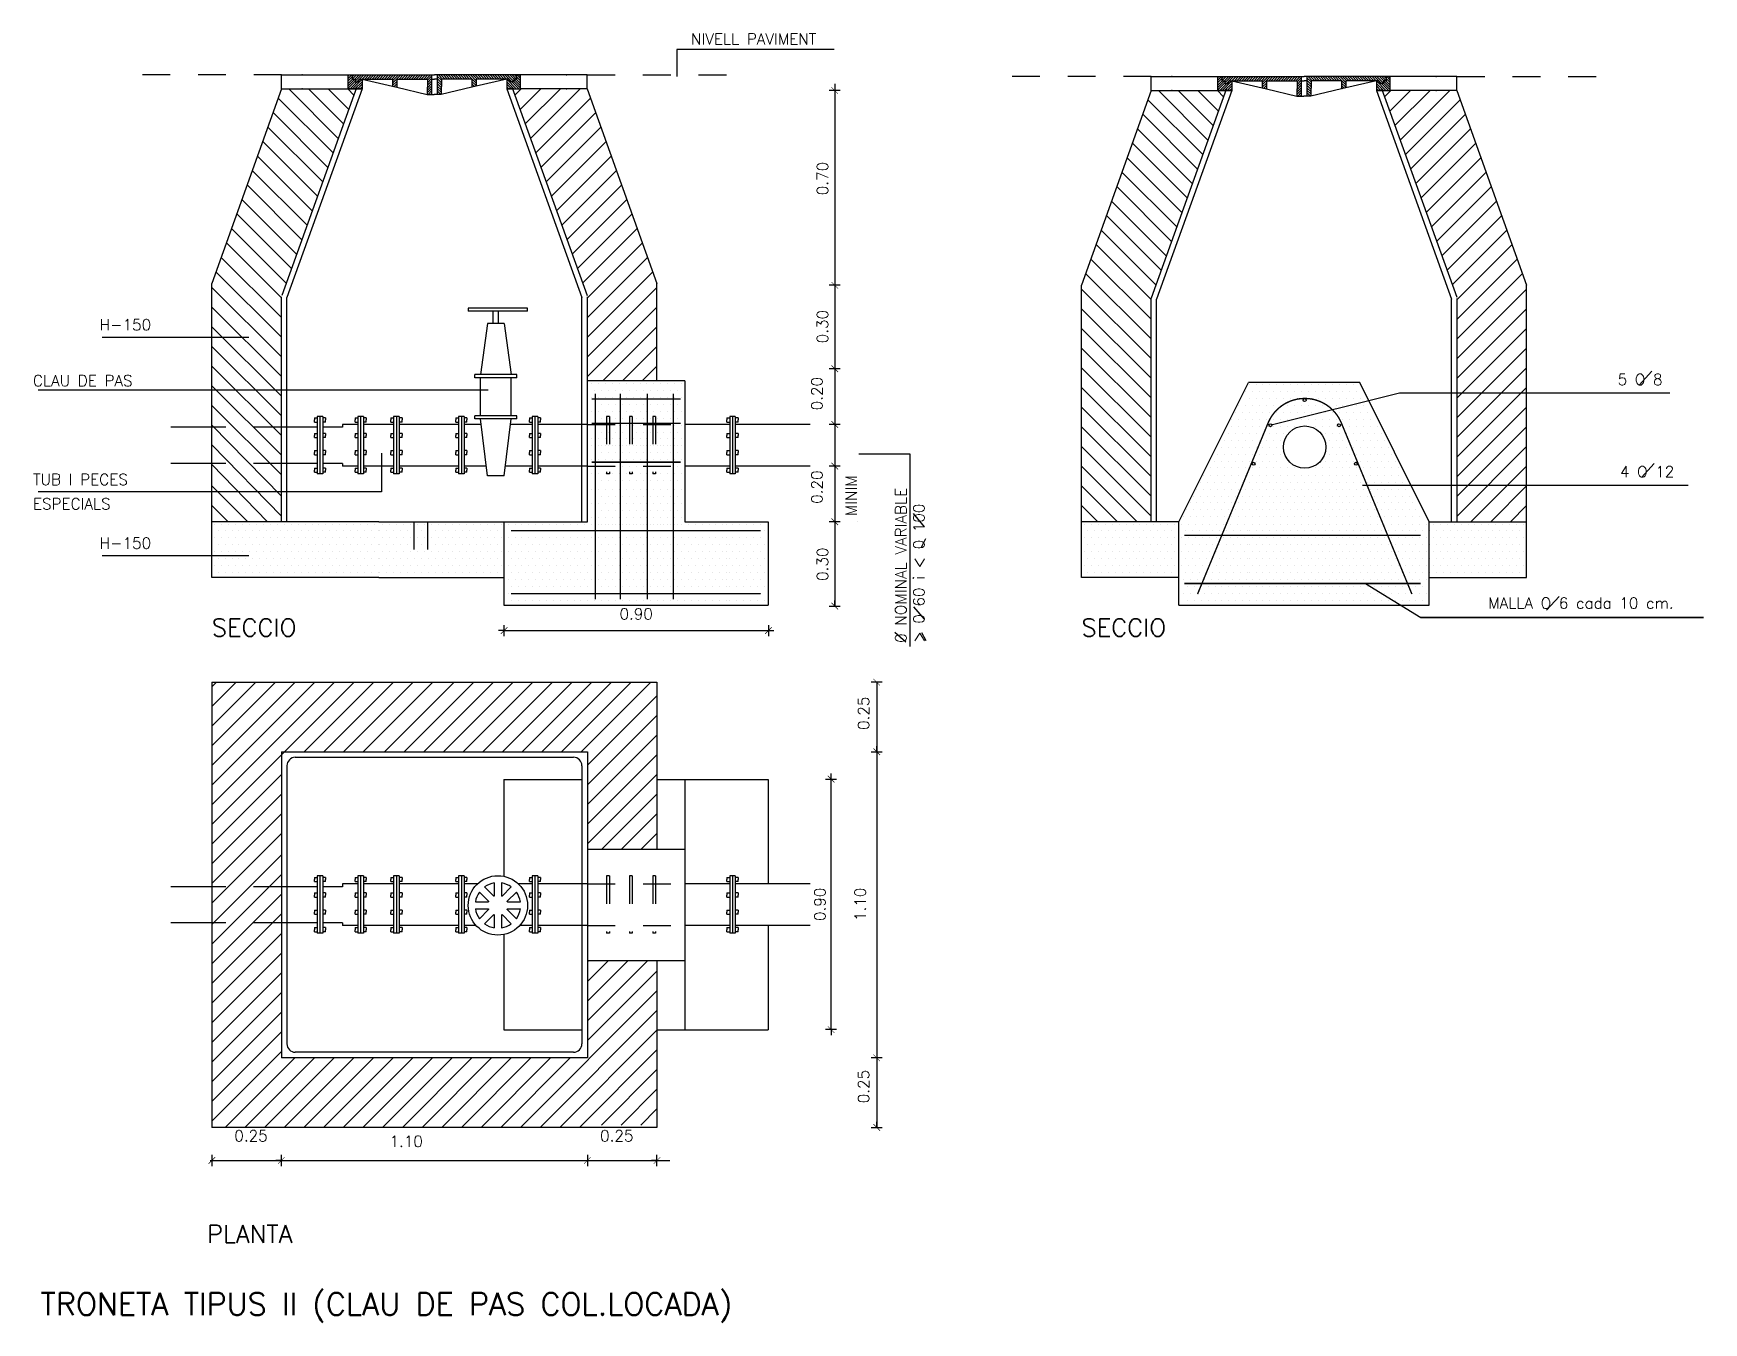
# Model space of a CAD drawing. Extents: x -0.23 to 5.77, y -0.31 to 4.32.
import ezdxf
from ezdxf.enums import TextEntityAlignment as Align

# ---------------------------------------------------------------- set-up
doc = ezdxf.new("R2010")
doc.units = 0
doc.header["$LTSCALE"] = 0.1
doc.linetypes.add('HIDDEN', pattern=[0.375, 0.25, -0.125])
doc.layers.get('0').update_dxf_attribs({"linetype": 'CONTINUOUS'})
doc.layers.get('DEFPOINTS').update_dxf_attribs({"color": 6, "linetype": 'CONTINUOUS'})
doc.styles.add('ROMANS', font='ROMANS.SHX')
doc.dimstyles.get("Standard").update_dxf_attribs({"dimtxt": 0.18, "dimasz": 0.18, "dimexe": 0.18, "dimexo": 0.0625, "dimgap": 0.09, "dimtad": 0, "dimtih": 1, "dimtoh": 1, "dimdec": 4, "dimzin": 0, "dimtxsty": 'STANDARD', "dimcen": 0.09, "dimazin": 3, "dimtfac": 1, "dimtdec": 4, "dimtofl": 0, "dimtmove": 0, "dimatfit": 3, "dimtolj": 1, "dimtzin": 0})

msp = doc.modelspace()

# ---------------------------------------------------------------- texts
at = {"style": 'ROMANS'}
for s, height, p in [('NIVELL PAVIMENT', 0.04, (2.13536, 4.28448)), ('H-150', 0.04, (0.00978, 3.25724)), ('CLAU DE PAS', 0.04, (-0.23009, 3.0562)), ('5 O 8', 0.04, (5.46606, 3.06033)), ('4 O 12', 0.04, (5.47417, 2.72905)), ('TUB I PECES', 0.04, (-0.23009, 2.70117)), ('ESPECIALS', 0.04, (-0.23009, 2.61374)), ('H-150', 0.04, (0.00978, 2.4724)), ('MALLA O 6 cada 10 cm.', 0.04, (5.00068, 2.25688)), ('SECCIO ', 0.064, (0.41277, 2.15677)), ('SECCIO ', 0.064, (3.53869, 2.15677)), ('PLANTA', 0.064, (0.39552, -0.02293)), ('TRONETA TIPUS II (CLAU DE PAS COL.LOCADA)', 0.08, (-0.20232, -0.28275))]:
    msp.add_text(s, height=height, dxfattribs=at).set_placement(p)
at = {"color": 0, "linetype": 'BYBLOCK', "style": 'ROMANS'}
for s, p in [('0.70', (2.60791, 3.80275)), ('0.30', (2.60791, 3.27047)), ('0.30', (2.60791, 2.41649)), ('0.90', (2.59873, 1.19385)), ('1.10', (2.7434, 1.19385))]:
    msp.add_text(s, height=0.04, rotation=90, dxfattribs=at).set_placement(p, align=Align.MIDDLE)
for s, p in [('0.20', (2.60791, 3.0295)), ('0.20', (2.60791, 2.69368)), ('0.25', (2.77557, 1.88077)), ('0.25', (2.77557, 0.53891))]:
    msp.add_text(s, height=0.04, rotation=90, dxfattribs=at).set_placement(p, align=Align.CENTER)
at = {"style": 'ROMANS'}
for s, p in [('MINIM', (2.73109, 2.58908)), ('0 NOMINAL VARIABLE', (2.90973, 2.13391)), ('> 0 60 i < 0 100', (2.97449, 2.13391))]:
    msp.add_text(s, height=0.04, rotation=90, dxfattribs=at).set_placement(p)
at = {"color": 0, "linetype": 'BYBLOCK', "style": 'ROMANS'}
for p in [(0.55375, 0.342), (1.86843, 0.342)]:
    msp.add_text('0.25', height=0.04, dxfattribs=at).set_placement(p, align=Align.CENTER)
msp.add_text('1.10', height=0.04, dxfattribs=at).set_placement((1.1116, 0.342), align=Align.MIDDLE)

# ---------------------------------------------------------------- blocks, each defined once
blk = doc.blocks.new('*X1')
at = {"color": 0}
for p, q in [((2740, 19852), (2788, 19900)), ((2740, 19860.8), (2779.2, 19900)), ((2740, 19869.7), (2770.3, 19900)), ((2740, 19878.5), (2761.5, 19900)), ((2740, 19887.3), (2752.7, 19900)), ((2740, 19896.2), (2743.8, 19900)), ((2746.9, 19850), (2796.9, 19900)), ((2755.7, 19850), (2790, 19884.3)), ((2764.5, 19850), (2790, 19875.5)), ((2790.7, 19885), (2805.7, 19900)), ((2799.5, 19885), (2814.5, 19900)), ((2808.4, 19885), (2823.4, 19900)), ((2817.2, 19885), (2832.2, 19900)), ((2826, 19885), (2841, 19900)), ((2834.9, 19885), (2849.9, 19900)), ((2843.7, 19885), (2858.7, 19900)), ((2852.6, 19885), (2867.6, 19900)), ((2861.4, 19885), (2876.4, 19900)), ((2870.2, 19885), (2885.2, 19900)), ((2879.1, 19885), (2894.1, 19900)), ((2887.9, 19885), (2902.9, 19900)), ((2896.8, 19885), (2911.8, 19900)), ((2900, 19870.6), (2929.4, 19900)), ((2900, 19879.4), (2920.6, 19900)), ((2900, 19861.7), (2915, 19876.7)), ((2923.3, 19885), (2938.3, 19900)), ((2932.1, 19885), (2947.1, 19900)), ((2941, 19885), (2956, 19900)), ((2949.8, 19885), (2964.8, 19900)), ((2958.6, 19885), (2973.6, 19900)), ((2967.5, 19885), (2982.5, 19900)), ((2976.3, 19885), (2991.3, 19900)), ((2985.1, 19885), (3000.1, 19900)), ((2994, 19885), (3009, 19900)), ((3002.8, 19885), (3017.8, 19900)), ((3011.7, 19885), (3026.7, 19900)), ((3020.5, 19885), (3035.5, 19900)), ((3025, 19880.7), (3040, 19895.7)), ((3025, 19871.8), (3040, 19886.8)), ((3025, 19863), (3040, 19878)), ((2773.4, 19850), (2790, 19866.6)), ((2782.2, 19850), (2790, 19857.8)), ((2905.2, 19858), (2915, 19867.9)), ((2912.3, 19856.4), (2915, 19859)), ((3025, 19854.1), (3040, 19869.1)), ((3025, 19845.3), (3040, 19860.3)), ((3025, 19836.5), (3040, 19851.5)), ((3027.4, 19830), (3040, 19842.6)), ((3036.2, 19830), (3040, 19833.8))]:
    blk.add_line(p, q, dxfattribs=at)
blk = doc.blocks.new('*X2')
at = {"color": 0}
for p, q in [((3537.5, 22275), (3537.5, 22275)), ((3562.5, 22275), (3562.5, 22275)), ((3587.5, 22275), (3587.5, 22275)), ((3612.5, 22275), (3612.5, 22275)), ((3637.5, 22275), (3637.5, 22275)), ((3662.5, 22275), (3662.5, 22275)), ((3687.5, 22275), (3687.5, 22275)), ((3712.5, 22275), (3712.5, 22275)), ((3737.5, 22275), (3737.5, 22275)), ((3762.5, 22275), (3762.5, 22275)), ((3787.5, 22275), (3787.5, 22275)), ((3812.5, 22275), (3812.5, 22275)), ((3837.5, 22275), (3837.5, 22275)), ((3862.5, 22275), (3862.5, 22275)), ((3887.5, 22275), (3887.5, 22275)), ((3912.5, 22275), (3912.5, 22275)), ((3937.5, 22275), (3937.5, 22275)), ((3962.5, 22275), (3962.5, 22275)), ((3987.5, 22275), (3987.5, 22275)), ((4012.5, 22275), (4012.5, 22275)), ((4037.5, 22275), (4037.5, 22275)), ((4062.5, 22275), (4062.5, 22275)), ((4087.5, 22275), (4087.5, 22275)), ((4112.5, 22275), (4112.5, 22275)), ((3525, 22250), (3525, 22250)), ((3537.5, 22225), (3537.5, 22225)), ((3550, 22250), (3550, 22250)), ((3562.5, 22225), (3562.5, 22225)), ((3575, 22250), (3575, 22250)), ((3587.5, 22225), (3587.5, 22225)), ((3600, 22250), (3600, 22250)), ((3612.5, 22225), (3612.5, 22225)), ((3625, 22250), (3625, 22250)), ((3637.5, 22225), (3637.5, 22225)), ((3650, 22250), (3650, 22250)), ((3662.5, 22225), (3662.5, 22225)), ((3675, 22250), (3675, 22250)), ((3687.5, 22225), (3687.5, 22225)), ((3700, 22250), (3700, 22250)), ((3712.5, 22225), (3712.5, 22225)), ((3725, 22250), (3725, 22250)), ((3737.5, 22225), (3737.5, 22225)), ((3750, 22250), (3750, 22250)), ((3762.5, 22225), (3762.5, 22225)), ((3775, 22250), (3775, 22250)), ((3787.5, 22225), (3787.5, 22225)), ((3800, 22250), (3800, 22250)), ((3812.5, 22225), (3812.5, 22225)), ((3825, 22250), (3825, 22250)), ((3837.5, 22225), (3837.5, 22225)), ((3850, 22250), (3850, 22250)), ((3862.5, 22225), (3862.5, 22225)), ((3875, 22250), (3875, 22250)), ((3887.5, 22225), (3887.5, 22225)), ((3900, 22250), (3900, 22250)), ((3912.5, 22225), (3912.5, 22225)), ((3925, 22250), (3925, 22250)), ((3937.5, 22225), (3937.5, 22225)), ((3950, 22250), (3950, 22250)), ((3962.5, 22225), (3962.5, 22225)), ((3975, 22250), (3975, 22250)), ((3987.5, 22225), (3987.5, 22225)), ((4000, 22250), (4000, 22250)), ((4012.5, 22225), (4012.5, 22225)), ((4025, 22250), (4025, 22250)), ((4037.5, 22225), (4037.5, 22225)), ((4050, 22250), (4050, 22250)), ((4062.5, 22225), (4062.5, 22225)), ((4075, 22250), (4075, 22250)), ((4087.5, 22225), (4087.5, 22225)), ((4100, 22250), (4100, 22250)), ((4112.5, 22225), (4112.5, 22225)), ((3525, 22200), (3525, 22200)), ((3537.5, 22175), (3537.5, 22175)), ((3550, 22200), (3550, 22200)), ((3562.5, 22175), (3562.5, 22175)), ((3575, 22200), (3575, 22200)), ((3587.5, 22175), (3587.5, 22175)), ((3600, 22200), (3600, 22200)), ((3612.5, 22175), (3612.5, 22175)), ((3625, 22200), (3625, 22200)), ((3637.5, 22175), (3637.5, 22175)), ((3650, 22200), (3650, 22200)), ((3662.5, 22175), (3662.5, 22175)), ((3675, 22200), (3675, 22200)), ((3687.5, 22175), (3687.5, 22175)), ((3700, 22200), (3700, 22200)), ((3712.5, 22175), (3712.5, 22175)), ((3725, 22200), (3725, 22200)), ((3737.5, 22175), (3737.5, 22175)), ((3750, 22200), (3750, 22200)), ((3762.5, 22175), (3762.5, 22175)), ((3775, 22200), (3775, 22200)), ((3787.5, 22175), (3787.5, 22175)), ((3800, 22200), (3800, 22200)), ((3812.5, 22175), (3812.5, 22175)), ((3825, 22200), (3825, 22200)), ((3837.5, 22175), (3837.5, 22175)), ((3850, 22200), (3850, 22200)), ((3862.5, 22175), (3862.5, 22175)), ((3875, 22200), (3875, 22200)), ((3887.5, 22175), (3887.5, 22175)), ((3900, 22200), (3900, 22200)), ((3912.5, 22175), (3912.5, 22175)), ((3925, 22200), (3925, 22200)), ((3937.5, 22175), (3937.5, 22175)), ((3950, 22200), (3950, 22200)), ((3962.5, 22175), (3962.5, 22175)), ((3975, 22200), (3975, 22200)), ((3987.5, 22175), (3987.5, 22175)), ((4000, 22200), (4000, 22200)), ((4012.5, 22175), (4012.5, 22175)), ((4025, 22200), (4025, 22200)), ((4037.5, 22175), (4037.5, 22175)), ((4050, 22200), (4050, 22200)), ((4062.5, 22175), (4062.5, 22175)), ((4075, 22200), (4075, 22200)), ((4087.5, 22175), (4087.5, 22175)), ((4100, 22200), (4100, 22200)), ((4112.5, 22175), (4112.5, 22175)), ((3525, 22150), (3525, 22150)), ((3525, 22100), (3525, 22100)), ((3537.5, 22125), (3537.5, 22125)), ((3550, 22150), (3550, 22150)), ((3550, 22100), (3550, 22100)), ((3562.5, 22125), (3562.5, 22125)), ((3575, 22150), (3575, 22150)), ((3575, 22100), (3575, 22100)), ((3587.5, 22125), (3587.5, 22125)), ((3600, 22150), (3600, 22150)), ((3600, 22100), (3600, 22100)), ((3612.5, 22125), (3612.5, 22125)), ((3625, 22150), (3625, 22150)), ((3625, 22100), (3625, 22100)), ((3637.5, 22125), (3637.5, 22125)), ((3650, 22150), (3650, 22150)), ((3650, 22100), (3650, 22100)), ((3662.5, 22125), (3662.5, 22125)), ((3675, 22150), (3675, 22150)), ((3675, 22100), (3675, 22100)), ((3687.5, 22125), (3687.5, 22125)), ((3700, 22150), (3700, 22150)), ((3700, 22100), (3700, 22100)), ((3712.5, 22125), (3712.5, 22125)), ((3725, 22150), (3725, 22150)), ((3725, 22100), (3725, 22100)), ((3737.5, 22125), (3737.5, 22125)), ((3750, 22150), (3750, 22150)), ((3750, 22100), (3750, 22100)), ((3762.5, 22125), (3762.5, 22125)), ((3775, 22150), (3775, 22150)), ((3775, 22100), (3775, 22100)), ((3787.5, 22125), (3787.5, 22125)), ((3800, 22150), (3800, 22150)), ((3800, 22100), (3800, 22100)), ((3812.5, 22125), (3812.5, 22125)), ((3825, 22150), (3825, 22150)), ((3825, 22100), (3825, 22100)), ((3837.5, 22125), (3837.5, 22125)), ((3850, 22150), (3850, 22150)), ((3850, 22100), (3850, 22100)), ((3862.5, 22125), (3862.5, 22125)), ((3875, 22150), (3875, 22150)), ((3875, 22100), (3875, 22100)), ((3887.5, 22125), (3887.5, 22125)), ((3900, 22150), (3900, 22150)), ((3900, 22100), (3900, 22100)), ((3912.5, 22125), (3912.5, 22125)), ((3925, 22150), (3925, 22150)), ((3925, 22100), (3925, 22100)), ((3937.5, 22125), (3937.5, 22125)), ((3950, 22150), (3950, 22150)), ((3950, 22100), (3950, 22100)), ((3962.5, 22125), (3962.5, 22125)), ((3975, 22150), (3975, 22150)), ((3975, 22100), (3975, 22100)), ((3987.5, 22125), (3987.5, 22125)), ((4000, 22150), (4000, 22150)), ((4000, 22100), (4000, 22100)), ((4012.5, 22125), (4012.5, 22125)), ((4025, 22150), (4025, 22150)), ((4025, 22100), (4025, 22100)), ((4037.5, 22125), (4037.5, 22125)), ((4050, 22150), (4050, 22150)), ((4050, 22100), (4050, 22100)), ((4062.5, 22125), (4062.5, 22125)), ((4075, 22150), (4075, 22150)), ((4075, 22100), (4075, 22100)), ((4087.5, 22125), (4087.5, 22125)), ((4100, 22150), (4100, 22150)), ((4100, 22100), (4100, 22100)), ((4112.5, 22125), (4112.5, 22125))]:
    blk.add_line(p, q, dxfattribs=at)
blk = doc.blocks.new('COTA')
for p, q in [((0, 50), (0, -50)), ((0, 0), (50, 0))]:
    blk.add_line(p, q)
at = {"const_width": 5}
blk.add_lwpolyline([(-30, -30), (30, 30)], dxfattribs=at)
blk = doc.blocks.new('*D3')
at = {"color": 0, "linetype": 'BYBLOCK'}
blk.add_line((1.4636, 2.1999), (2.413, 2.1999), dxfattribs=at)
at = {"layer": 'DEFPOINTS', "color": 0, "linetype": 'BYBLOCK'}
for p in [(1.4632, 2.1999), (2.4134, 2.1999), (2.4134, 2.1999)]:
    blk.add_point(p, dxfattribs=at)
at = {"color": 0, "linetype": 'BYBLOCK', "xscale": 0.0004, "yscale": 0.0004, "zscale": 0.0004, "rotation": 180}
blk.add_blockref('COTA', (1.4632, 2.1999), dxfattribs=at)
at = {"color": 0, "linetype": 'BYBLOCK', "xscale": 0.0004, "yscale": 0.0004, "zscale": 0.0004}
blk.add_blockref('COTA', (2.4134, 2.1999), dxfattribs=at)
at = {"color": 0, "linetype": 'BYBLOCK', "style": 'ROMANS'}
blk.add_text('0.90', height=0.04, dxfattribs=at).set_placement((1.9383, 2.2399), align=Align.CENTER)

# ---------------------------------------------------------------- dimensions: what is measured, and where the dimension line sits
dim = msp.add_linear_dim(base=(2.41339, 2.17776), p1=(1.46323, 2.17776), p2=(2.41339, 2.17776), text='0.90', dimstyle='Standard')
dim.commit()
dim.dimension.update_dxf_attribs({"geometry": '*D3', "text_midpoint": (1.93831, 2.21776), "insert": (0, -0.0221)})

# ---------------------------------------------------------------- linework, layer by layer
for p, q in [((2.08406, 4.26687), (2.08406, 4.16913)), ((2.64997, 4.26687), (2.08406, 4.26687)), ((0.66352, 4.12513), (0.66352, 4.17513)), ((0.66352, 4.17513), (0.9029, 4.17513)), ((0.9029, 4.12513), (0.9029, 4.17513)), ((0.9029, 4.17513), (0.9179, 4.17513)), ((0.9179, 4.17513), (0.9179, 4.16013)), ((0.9179, 4.17513), (1.2029, 4.17513)), ((0.9179, 4.16013), (0.9279, 4.16013)), ((0.9279, 4.16013), (0.9279, 4.15013)), ((0.9279, 4.15013), (0.9429, 4.15013)), ((0.9429, 4.15013), (0.9429, 4.16013)), ((0.9429, 4.16013), (0.9529, 4.16013)), ((0.9529, 4.16013), (0.9529, 4.12513)), ((0.9529, 4.16013), (1.0629, 4.16013)), ((0.9529, 4.16013), (1.0629, 4.13438)), ((1.0629, 4.16013), (1.0629, 4.13438)), ((1.0779, 4.16013), (1.0779, 4.13087)), ((1.0779, 4.16013), (1.1879, 4.16013)), ((1.1879, 4.16013), (1.18748, 4.10513)), ((1.2029, 4.17513), (1.20248, 4.10513)), ((1.2029, 4.17513), (1.2129, 4.17513)), ((1.2029, 4.16013), (1.2129, 4.16013)), ((1.2229, 4.17513), (1.2129, 4.17513)), ((1.2229, 4.16013), (1.2129, 4.16013)), ((1.2229, 4.17513), (1.22248, 4.10513)), ((1.5079, 4.17513), (1.2229, 4.17513)), ((1.2379, 4.16013), (1.23748, 4.10513)), ((1.3479, 4.16013), (1.2379, 4.16013)), ((1.3479, 4.16013), (1.3479, 4.13087)), ((1.4729, 4.16013), (1.3629, 4.13438)), ((1.3629, 4.16013), (1.3629, 4.13438)), ((1.4729, 4.16013), (1.3629, 4.16013)), ((1.4729, 4.16013), (1.4729, 4.12513)), ((1.4829, 4.16013), (1.4729, 4.16013)), ((1.4829, 4.15013), (1.4829, 4.16013)), ((1.4979, 4.15013), (1.4829, 4.15013)), ((1.4979, 4.16013), (1.4979, 4.15013)), ((1.5079, 4.16013), (1.4979, 4.16013)), ((1.5079, 4.17513), (1.5079, 4.16013)), ((1.5229, 4.17513), (1.5079, 4.17513)), ((1.5229, 4.12513), (1.5229, 4.17513)), ((1.76241, 4.17513), (1.52303, 4.17513)), ((1.76241, 4.12513), (1.76241, 4.17513)), ((2.65193, 4.1438), (2.65193, 2.26287)), ((3.78944, 4.16913), (4.02882, 4.16913)), ((3.78944, 4.11913), (3.78944, 4.16913)), ((4.02882, 4.16913), (4.04382, 4.16913)), ((4.02882, 4.11913), (4.02882, 4.16913)), ((4.04382, 4.16913), (4.32882, 4.16913)), ((4.04382, 4.16913), (4.04382, 4.15413)), ((4.04382, 4.15413), (4.05382, 4.15413)), ((4.05382, 4.15413), (4.05382, 4.14413)), ((4.05382, 4.14413), (4.06882, 4.14413)), ((4.06882, 4.15413), (4.07882, 4.15413)), ((4.06882, 4.14413), (4.06882, 4.15413)), ((4.07882, 4.15413), (4.18882, 4.12839)), ((4.07882, 4.15413), (4.18882, 4.15413)), ((4.07882, 4.15413), (4.07882, 4.11913)), ((4.18882, 4.15413), (4.18882, 4.12839)), ((4.20382, 4.15413), (4.31382, 4.15413)), ((4.20382, 4.15413), (4.20382, 4.12488)), ((4.31382, 4.15413), (4.3134, 4.09913)), ((4.32882, 4.16913), (4.3284, 4.09913)), ((4.32882, 4.16913), (4.33882, 4.16913)), ((4.32882, 4.15413), (4.33882, 4.15413)), ((4.34882, 4.16913), (4.33882, 4.16913)), ((4.34882, 4.15413), (4.33882, 4.15413)), ((4.34882, 4.16913), (4.3484, 4.09913)), ((4.63382, 4.16913), (4.34882, 4.16913)), ((4.36382, 4.15413), (4.3634, 4.09913)), ((4.47382, 4.15413), (4.36382, 4.15413)), ((4.47382, 4.15413), (4.47382, 4.12488)), ((4.59882, 4.15413), (4.48882, 4.15413)), ((4.48882, 4.15413), (4.48882, 4.12839)), ((4.59882, 4.15413), (4.48882, 4.12839)), ((4.60882, 4.15413), (4.59882, 4.15413)), ((4.59882, 4.15413), (4.59882, 4.11913)), ((4.60882, 4.14413), (4.60882, 4.15413)), ((4.62382, 4.14413), (4.60882, 4.14413)), ((4.63382, 4.15413), (4.62382, 4.15413)), ((4.62382, 4.15413), (4.62382, 4.14413)), ((4.64882, 4.16913), (4.63382, 4.16913)), ((4.63382, 4.16913), (4.63382, 4.15413)), ((4.64882, 4.11913), (4.64882, 4.16913)), ((4.88833, 4.16913), (4.64895, 4.16913)), ((4.88833, 4.11913), (4.88833, 4.16913)), ((0.66352, 4.12513), (0.41297, 3.42538)), ((0.66352, 4.12513), (0.88297, 4.12513)), ((0.93424, 4.13232), (0.6643, 3.38232)), ((0.9529, 4.12513), (0.68297, 3.37513)), ((0.83797, 4.12513), (0.9329, 4.12513)), ((0.9529, 4.12513), (0.9029, 4.12513)), ((0.9329, 4.12513), (0.9529, 4.12513)), ((1.0629, 4.13438), (1.0779, 4.13087)), ((1.0779, 4.13087), (1.18748, 4.10513)), ((1.18748, 4.10513), (1.20248, 4.10513)), ((1.20248, 4.10513), (1.21248, 4.10513)), ((1.22248, 4.10513), (1.21248, 4.10513)), ((1.23748, 4.10513), (1.22248, 4.10513)), ((1.3479, 4.13087), (1.23748, 4.10513)), ((1.3629, 4.13438), (1.3479, 4.13087)), ((1.4729, 4.12513), (1.5229, 4.12513)), ((1.4929, 4.12513), (1.4729, 4.12513)), ((1.47303, 4.12513), (1.74297, 3.37513)), ((1.49169, 4.13232), (1.76163, 3.38232)), ((1.76241, 4.12513), (1.5229, 4.12513)), ((1.76241, 4.12513), (2.01297, 3.42538)), ((3.78944, 4.11913), (3.53888, 3.41939)), ((4.06015, 4.12633), (3.78888, 3.37286)), ((3.78944, 4.11913), (4.00888, 4.11913)), ((4.07882, 4.11913), (3.80888, 3.36913)), ((3.96388, 4.11913), (4.05882, 4.11913)), ((4.07882, 4.11913), (4.02882, 4.11913)), ((4.05882, 4.11913), (4.07882, 4.11913)), ((4.18882, 4.12839), (4.20382, 4.12488)), ((4.20382, 4.12488), (4.3134, 4.09913)), ((4.3134, 4.09913), (4.3284, 4.09913)), ((4.3284, 4.09913), (4.3384, 4.09913)), ((4.3484, 4.09913), (4.3384, 4.09913)), ((4.3634, 4.09913), (4.3484, 4.09913)), ((4.47382, 4.12488), (4.3634, 4.09913)), ((4.48882, 4.12839), (4.47382, 4.12488)), ((4.61882, 4.11913), (4.59882, 4.11913)), ((4.59882, 4.11913), (4.64882, 4.11913)), ((4.59895, 4.11913), (4.86888, 3.36913)), ((4.61761, 4.12633), (4.88754, 3.37633)), ((4.88833, 4.11913), (4.64882, 4.11913)), ((4.88833, 4.11913), (5.13888, 3.41939)), ((0.41297, 2.36913), (0.41297, 3.42538)), ((2.01297, 3.07513), (2.01297, 3.42538)), ((0.66297, 2.56913), (0.66297, 3.3782)), ((0.68297, 2.56913), (0.68297, 3.37513)), ((1.74297, 2.56913), (1.74297, 3.37513)), ((1.76297, 2.56913), (1.76297, 3.3782)), ((3.53888, 2.36913), (3.53888, 3.41939)), ((3.78888, 2.56913), (3.78888, 3.37286)), ((3.80888, 2.56913), (3.80888, 3.36913)), ((4.86888, 2.56913), (4.86888, 3.36913)), ((4.88888, 2.56913), (4.88888, 3.3722)), ((5.13888, 2.36913), (5.13888, 3.41939)), ((1.54786, 3.33661), (1.33463, 3.33661)), ((1.54786, 3.32661), (1.33463, 3.32661)), ((1.42376, 3.28133), (1.42376, 3.32661)), ((1.44376, 3.28133), (1.44376, 3.32661)), ((1.40376, 3.28133), (1.37876, 3.09834)), ((1.46376, 3.28133), (1.40376, 3.28133)), ((1.46376, 3.28133), (1.48876, 3.09834)), ((0.01922, 3.2325), (0.54537, 3.2325)), ((1.50876, 3.09834), (1.35876, 3.09834)), ((1.35876, 3.08659), (1.35876, 3.09834)), ((1.50876, 3.08659), (1.35876, 3.08659)), ((1.37876, 2.95019), (1.37876, 3.08659)), ((1.48876, 2.95019), (1.48876, 3.08659)), ((1.50876, 3.08659), (1.50876, 3.09834)), ((2.11297, 3.07513), (1.76297, 3.07513)), ((2.11297, 3.07513), (2.11297, 2.56913)), ((3.88888, 2.56913), (4.13888, 3.06913)), ((4.53888, 3.06913), (4.13888, 3.06913)), ((4.78888, 2.56913), (4.53888, 3.06913)), ((5.54297, 3.06068), (5.58861, 3.11042)), ((1.40575, 3.04174), (-0.21122, 3.04174)), ((4.68148, 3.03184), (4.22581, 2.91712)), ((5.65346, 3.03184), (4.68148, 3.03184)), ((0.7815, 2.94267), (0.7815, 2.93517)), ((0.7815, 2.94267), (0.7915, 2.94267)), ((0.8115, 2.94807), (0.7915, 2.94807)), ((0.7915, 2.94807), (0.7915, 2.74162)), ((0.8015, 2.94807), (0.8015, 2.74162)), ((0.8115, 2.94807), (0.8115, 2.74162)), ((0.8215, 2.94267), (0.8115, 2.94267)), ((0.8215, 2.94267), (0.8215, 2.93517)), ((0.92771, 2.94267), (0.93771, 2.94267)), ((0.92771, 2.94267), (0.92771, 2.93517)), ((0.93771, 2.94807), (0.93771, 2.74162)), ((0.95771, 2.94807), (0.93771, 2.94807)), ((0.94771, 2.94807), (0.94771, 2.74162)), ((0.95771, 2.94807), (0.95771, 2.74162)), ((0.96771, 2.94267), (0.95771, 2.94267)), ((0.96771, 2.94267), (0.96771, 2.93517)), ((1.05655, 2.94267), (1.06655, 2.94267)), ((1.05655, 2.94267), (1.05655, 2.93517)), ((1.06655, 2.94807), (1.06655, 2.74162)), ((1.08655, 2.94807), (1.06655, 2.94807)), ((1.07655, 2.94807), (1.07655, 2.74162)), ((1.08655, 2.94807), (1.08655, 2.74162)), ((1.09655, 2.94267), (1.08655, 2.94267)), ((1.09655, 2.94267), (1.09655, 2.93517)), ((1.28982, 2.94267), (1.29982, 2.94267)), ((1.28982, 2.94267), (1.28982, 2.93517)), ((1.29982, 2.94807), (1.29982, 2.74162)), ((1.31982, 2.94807), (1.29982, 2.94807)), ((1.30982, 2.94807), (1.30982, 2.74162)), ((1.31982, 2.94807), (1.31982, 2.74162)), ((1.32982, 2.94267), (1.31982, 2.94267)), ((1.32982, 2.94267), (1.32982, 2.93517)), ((1.50876, 2.95019), (1.35876, 2.95019)), ((1.35876, 2.93858), (1.35876, 2.95019)), ((1.50876, 2.93858), (1.50876, 2.95019)), ((1.55451, 2.94267), (1.56451, 2.94267)), ((1.55451, 2.94267), (1.55451, 2.93517)), ((1.56451, 2.94807), (1.56451, 2.74162)), ((1.58451, 2.94807), (1.56451, 2.94807)), ((1.57451, 2.94807), (1.57451, 2.74162)), ((1.58451, 2.94807), (1.58451, 2.74162)), ((1.59451, 2.94267), (1.58451, 2.94267)), ((1.59451, 2.94267), (1.59451, 2.93517)), ((2.26449, 2.94267), (2.27449, 2.94267)), ((2.26449, 2.94267), (2.26449, 2.93517)), ((2.27449, 2.94807), (2.27449, 2.74162)), ((2.29449, 2.94807), (2.27449, 2.94807)), ((2.28449, 2.94807), (2.28449, 2.74162)), ((2.29449, 2.94807), (2.29449, 2.74162)), ((2.30449, 2.94267), (2.29449, 2.94267)), ((2.30449, 2.94267), (2.30449, 2.93517)), ((0.41297, 2.90913), (0.26525, 2.90913)), ((0.7915, 2.90913), (0.66297, 2.90913)), ((0.7815, 2.92767), (0.7815, 2.93517)), ((0.7815, 2.92767), (0.7915, 2.92767)), ((0.7815, 2.88658), (0.7915, 2.88658)), ((0.7815, 2.88658), (0.7815, 2.87908)), ((0.8215, 2.92767), (0.8115, 2.92767)), ((0.88317, 2.90913), (0.8115, 2.90913)), ((0.8215, 2.88658), (0.8115, 2.88658)), ((0.8215, 2.92767), (0.8215, 2.93517)), ((0.8215, 2.88658), (0.8215, 2.87908)), ((0.93771, 2.91913), (0.88317, 2.91913)), ((0.88317, 2.91913), (0.88317, 2.90913)), ((0.92771, 2.92767), (0.92771, 2.93517)), ((0.92771, 2.92767), (0.93771, 2.92767)), ((0.92771, 2.88658), (0.92771, 2.87908)), ((0.92771, 2.88658), (0.93771, 2.88658)), ((0.96771, 2.92767), (0.95771, 2.92767)), ((1.06655, 2.91913), (0.95771, 2.91913)), ((0.96771, 2.88658), (0.95771, 2.88658)), ((0.96771, 2.92767), (0.96771, 2.93517)), ((0.96771, 2.88658), (0.96771, 2.87908)), ((1.05655, 2.92767), (1.05655, 2.93517)), ((1.05655, 2.92767), (1.06655, 2.92767)), ((1.05655, 2.88658), (1.05655, 2.87908)), ((1.05655, 2.88658), (1.06655, 2.88658)), ((1.09655, 2.92767), (1.08655, 2.92767)), ((1.29982, 2.91913), (1.08655, 2.91913)), ((1.09655, 2.88658), (1.08655, 2.88658)), ((1.09655, 2.92767), (1.09655, 2.93517)), ((1.09655, 2.88658), (1.09655, 2.87908)), ((1.28982, 2.92767), (1.28982, 2.93517)), ((1.28982, 2.92767), (1.29982, 2.92767)), ((1.28982, 2.88658), (1.28982, 2.87908)), ((1.28982, 2.88658), (1.29982, 2.88658)), ((1.32982, 2.92767), (1.31982, 2.92767)), ((1.38113, 2.91913), (1.31982, 2.91913)), ((1.32982, 2.88658), (1.31982, 2.88658)), ((1.32982, 2.92767), (1.32982, 2.93517)), ((1.32982, 2.88658), (1.32982, 2.87908)), ((1.50876, 2.93858), (1.35876, 2.93858)), ((1.40376, 2.73402), (1.37876, 2.93858)), ((1.46376, 2.73402), (1.48876, 2.93858)), ((1.56451, 2.91913), (1.48638, 2.91913)), ((1.55451, 2.92767), (1.55451, 2.93517)), ((1.55451, 2.92767), (1.56451, 2.92767)), ((1.55451, 2.88658), (1.55451, 2.87908)), ((1.55451, 2.88658), (1.56451, 2.88658)), ((1.59451, 2.92767), (1.58451, 2.92767)), ((1.76297, 2.91913), (1.58451, 2.91913)), ((1.59451, 2.88658), (1.58451, 2.88658)), ((1.59451, 2.92767), (1.59451, 2.93517)), ((1.59451, 2.88658), (1.59451, 2.87908)), ((2.27449, 2.91913), (2.11297, 2.91913)), ((2.26449, 2.92767), (2.26449, 2.93517)), ((2.26449, 2.92767), (2.27449, 2.92767)), ((2.26449, 2.88658), (2.26449, 2.87908)), ((2.26449, 2.88658), (2.27449, 2.88658)), ((2.30449, 2.92767), (2.29449, 2.92767)), ((2.56386, 2.91913), (2.29449, 2.91913)), ((2.30449, 2.88658), (2.29449, 2.88658)), ((2.30449, 2.92767), (2.30449, 2.93517)), ((2.30449, 2.88658), (2.30449, 2.87908)), ((0.7815, 2.87158), (0.7815, 2.87908)), ((0.7815, 2.87158), (0.7915, 2.87158)), ((0.7815, 2.82513), (0.7915, 2.82513)), ((0.7815, 2.82513), (0.7815, 2.81763)), ((0.8215, 2.87158), (0.8115, 2.87158)), ((0.8215, 2.82513), (0.8115, 2.82513)), ((0.8215, 2.87158), (0.8215, 2.87908)), ((0.8215, 2.82513), (0.8215, 2.81763)), ((0.92771, 2.87158), (0.92771, 2.87908)), ((0.92771, 2.87158), (0.93771, 2.87158)), ((0.92771, 2.82513), (0.92771, 2.81763)), ((0.92771, 2.82513), (0.93771, 2.82513)), ((0.96771, 2.87158), (0.95771, 2.87158)), ((0.96771, 2.82513), (0.95771, 2.82513)), ((0.96771, 2.87158), (0.96771, 2.87908)), ((0.96771, 2.82513), (0.96771, 2.81763)), ((1.05655, 2.87158), (1.05655, 2.87908)), ((1.05655, 2.87158), (1.06655, 2.87158)), ((1.05655, 2.82513), (1.05655, 2.81763)), ((1.05655, 2.82513), (1.06655, 2.82513)), ((1.09655, 2.87158), (1.08655, 2.87158)), ((1.09655, 2.82513), (1.08655, 2.82513)), ((1.09655, 2.87158), (1.09655, 2.87908)), ((1.09655, 2.82513), (1.09655, 2.81763)), ((1.28982, 2.87158), (1.28982, 2.87908)), ((1.28982, 2.87158), (1.29982, 2.87158)), ((1.28982, 2.82513), (1.28982, 2.81763)), ((1.28982, 2.82513), (1.29982, 2.82513)), ((1.32982, 2.87158), (1.31982, 2.87158)), ((1.32982, 2.82513), (1.31982, 2.82513)), ((1.32982, 2.87158), (1.32982, 2.87908)), ((1.32982, 2.82513), (1.32982, 2.81763)), ((1.55451, 2.87158), (1.55451, 2.87908)), ((1.55451, 2.87158), (1.56451, 2.87158)), ((1.55451, 2.82513), (1.55451, 2.81763)), ((1.55451, 2.82513), (1.56451, 2.82513)), ((1.59451, 2.87158), (1.58451, 2.87158)), ((1.59451, 2.82513), (1.58451, 2.82513)), ((1.59451, 2.87158), (1.59451, 2.87908)), ((1.59451, 2.82513), (1.59451, 2.81763)), ((2.26449, 2.87158), (2.26449, 2.87908)), ((2.26449, 2.87158), (2.27449, 2.87158)), ((2.26449, 2.82513), (2.26449, 2.81763)), ((2.26449, 2.82513), (2.27449, 2.82513)), ((2.30449, 2.87158), (2.29449, 2.87158)), ((2.30449, 2.82513), (2.29449, 2.82513)), ((2.30449, 2.87158), (2.30449, 2.87908)), ((2.30449, 2.82513), (2.30449, 2.81763)), ((0.41297, 2.77913), (0.26525, 2.77913)), ((0.7915, 2.77913), (0.66297, 2.77913)), ((0.7815, 2.81013), (0.7815, 2.81763)), ((0.7815, 2.81013), (0.7915, 2.81013)), ((0.7815, 2.76202), (0.7915, 2.76202)), ((0.7815, 2.76202), (0.7815, 2.75452)), ((0.8215, 2.81013), (0.8115, 2.81013)), ((0.88317, 2.77913), (0.8115, 2.77913)), ((0.8215, 2.76202), (0.8115, 2.76202)), ((0.8215, 2.81013), (0.8215, 2.81763)), ((0.8215, 2.76202), (0.8215, 2.75452)), ((0.88317, 2.77913), (0.88317, 2.76913)), ((0.93771, 2.76913), (0.88317, 2.76913)), ((0.92771, 2.81013), (0.92771, 2.81763)), ((0.92771, 2.81013), (0.93771, 2.81013)), ((0.92771, 2.76202), (0.92771, 2.75452)), ((0.92771, 2.76202), (0.93771, 2.76202)), ((0.96771, 2.81013), (0.95771, 2.81013)), ((1.06655, 2.76913), (0.95771, 2.76913)), ((0.96771, 2.76202), (0.95771, 2.76202)), ((0.96771, 2.81013), (0.96771, 2.81763)), ((0.96771, 2.76202), (0.96771, 2.75452)), ((1.023, 2.81606), (1.023, 2.67688)), ((1.05655, 2.81013), (1.05655, 2.81763)), ((1.05655, 2.81013), (1.06655, 2.81013)), ((1.05655, 2.76202), (1.05655, 2.75452)), ((1.05655, 2.76202), (1.06655, 2.76202)), ((1.09655, 2.81013), (1.08655, 2.81013)), ((1.29982, 2.76913), (1.08655, 2.76913)), ((1.09655, 2.76202), (1.08655, 2.76202)), ((1.09655, 2.81013), (1.09655, 2.81763)), ((1.09655, 2.76202), (1.09655, 2.75452)), ((1.28982, 2.81013), (1.28982, 2.81763)), ((1.28982, 2.81013), (1.29982, 2.81013)), ((1.28982, 2.76202), (1.28982, 2.75452)), ((1.28982, 2.76202), (1.29982, 2.76202)), ((1.32982, 2.81013), (1.31982, 2.81013)), ((1.39947, 2.76913), (1.31982, 2.76913)), ((1.32982, 2.76202), (1.31982, 2.76202)), ((1.32982, 2.81013), (1.32982, 2.81763)), ((1.32982, 2.76202), (1.32982, 2.75452)), ((1.56451, 2.76913), (1.46805, 2.76913)), ((1.55451, 2.81013), (1.55451, 2.81763)), ((1.55451, 2.81013), (1.56451, 2.81013)), ((1.55451, 2.76202), (1.55451, 2.75452)), ((1.55451, 2.76202), (1.56451, 2.76202)), ((1.59451, 2.81013), (1.58451, 2.81013)), ((1.76297, 2.76913), (1.58451, 2.76913)), ((1.59451, 2.76202), (1.58451, 2.76202)), ((1.59451, 2.81013), (1.59451, 2.81763)), ((1.59451, 2.76202), (1.59451, 2.75452)), ((2.27449, 2.76913), (2.11297, 2.76913)), ((2.26449, 2.81013), (2.26449, 2.81763)), ((2.26449, 2.81013), (2.27449, 2.81013)), ((2.26449, 2.76202), (2.26449, 2.75452)), ((2.26449, 2.76202), (2.27449, 2.76202)), ((2.30449, 2.81013), (2.29449, 2.81013)), ((2.56386, 2.76913), (2.29449, 2.76913)), ((2.30449, 2.76202), (2.29449, 2.76202)), ((2.30449, 2.81013), (2.30449, 2.81763)), ((2.30449, 2.76202), (2.30449, 2.75452)), ((2.92338, 2.81187), (2.73846, 2.81187)), ((2.92338, 2.12122), (2.92338, 2.81187)), ((5.55131, 2.72839), (5.59695, 2.77813)), ((0.7815, 2.74702), (0.7815, 2.75452)), ((0.7815, 2.74702), (0.7915, 2.74702)), ((0.8115, 2.74162), (0.7915, 2.74162)), ((0.8215, 2.74702), (0.8115, 2.74702)), ((0.8215, 2.74702), (0.8215, 2.75452)), ((0.92771, 2.74702), (0.92771, 2.75452)), ((0.92771, 2.74702), (0.93771, 2.74702)), ((0.95771, 2.74162), (0.93771, 2.74162)), ((0.96771, 2.74702), (0.95771, 2.74702)), ((0.96771, 2.74702), (0.96771, 2.75452)), ((1.05655, 2.74702), (1.05655, 2.75452)), ((1.05655, 2.74702), (1.06655, 2.74702)), ((1.08655, 2.74162), (1.06655, 2.74162)), ((1.09655, 2.74702), (1.08655, 2.74702)), ((1.09655, 2.74702), (1.09655, 2.75452)), ((1.28982, 2.74702), (1.28982, 2.75452)), ((1.28982, 2.74702), (1.29982, 2.74702)), ((1.31982, 2.74162), (1.29982, 2.74162)), ((1.32982, 2.74702), (1.31982, 2.74702)), ((1.32982, 2.74702), (1.32982, 2.75452)), ((1.46376, 2.73402), (1.40376, 2.73402)), ((1.55451, 2.74702), (1.55451, 2.75452)), ((1.55451, 2.74702), (1.56451, 2.74702)), ((1.58451, 2.74162), (1.56451, 2.74162)), ((1.59451, 2.74702), (1.58451, 2.74702)), ((1.59451, 2.74702), (1.59451, 2.75452)), ((2.26449, 2.74702), (2.26449, 2.75452)), ((2.26449, 2.74702), (2.27449, 2.74702)), ((2.29449, 2.74162), (2.27449, 2.74162)), ((2.30449, 2.74702), (2.29449, 2.74702)), ((2.30449, 2.74702), (2.30449, 2.75452)), ((1.023, 2.67688), (-0.21122, 2.67688)), ((4.54897, 2.70042), (5.71972, 2.70042)), ((2.93343, 2.59838), (2.97324, 2.55148)), ((0.41297, 2.36913), (0.41297, 2.56913)), ((0.66297, 2.56913), (0.41297, 2.56913)), ((1.01297, 2.56913), (0.66297, 2.56913)), ((1.01297, 2.56913), (1.36297, 2.56913)), ((1.36297, 2.56913), (1.76297, 2.56913)), ((1.46297, 2.56913), (1.46297, 2.26913)), ((2.11297, 2.56913), (2.41297, 2.56913)), ((2.41297, 2.56913), (2.41297, 2.26913)), ((3.78888, 2.56913), (3.53888, 2.56913)), ((3.53888, 2.36913), (3.53888, 2.56913)), ((3.88888, 2.56913), (3.78888, 2.56913)), ((3.88888, 2.26913), (3.88888, 2.56913)), ((4.78888, 2.56913), (5.13888, 2.56913)), ((4.78888, 2.26913), (4.78888, 2.56913)), ((2.96328, 2.47757), (2.97892, 2.50884)), ((0.01922, 2.44767), (0.54537, 2.44767)), ((1.01297, 2.36913), (0.41297, 2.36913)), ((1.01297, 2.36913), (1.46297, 2.36913)), ((3.88888, 2.36913), (3.53888, 2.36913)), ((4.55998, 2.34704), (4.75874, 2.22547)), ((4.78888, 2.36913), (5.13888, 2.36913)), ((5.21078, 2.25086), (5.25642, 2.3006)), ((1.46297, 2.26913), (2.41297, 2.26913)), ((2.93485, 2.26294), (2.97324, 2.21887)), ((3.88888, 2.26913), (4.78888, 2.26913)), ((4.75874, 2.22547), (5.77496, 2.22547)), ((5.77496, 2.22547), (4.75874, 2.22547)), ((2.86804, 2.17197), (2.90785, 2.13785)), ((2.96328, 2.17054), (2.97892, 2.14212)), ((0.41297, 1.99238), (2.01297, 1.99238)), ((0.41297, 1.99238), (0.41297, 0.39238)), ((2.01297, 1.99238), (2.01297, 1.39238)), ((2.8028, 1.99296), (2.8028, 0.3921)), ((0.66297, 1.74238), (1.76297, 1.74238)), ((0.66297, 1.74238), (0.66297, 0.64238)), ((1.76297, 1.74238), (1.76297, 0.64238)), ((0.68297, 1.69238), (0.68297, 0.69238)), ((0.71297, 1.72238), (1.71297, 1.72238)), ((1.74297, 1.69238), (1.74297, 0.69238)), ((1.46297, 1.64238), (1.74297, 1.64238)), ((1.46297, 1.64238), (1.46297, 1.29471)), ((2.01297, 1.64238), (2.41297, 1.64238)), ((2.11297, 1.64238), (2.11297, 1.26738)), ((2.41297, 1.64238), (2.41297, 1.26738)), ((1.76297, 1.39238), (2.11297, 1.39238)), ((0.7815, 1.29091), (0.7915, 1.29091)), ((0.7815, 1.29091), (0.7815, 1.28341)), ((0.7815, 1.27591), (0.7815, 1.28341)), ((0.7815, 1.27591), (0.7915, 1.27591)), ((0.7915, 1.29631), (0.7915, 1.08987)), ((0.8115, 1.29631), (0.7915, 1.29631)), ((0.8015, 1.29631), (0.8015, 1.08987)), ((0.8115, 1.29631), (0.8115, 1.08987)), ((0.8215, 1.29091), (0.8115, 1.29091)), ((0.8215, 1.27591), (0.8115, 1.27591)), ((0.8215, 1.29091), (0.8215, 1.28341)), ((0.8215, 1.27591), (0.8215, 1.28341)), ((0.88317, 1.26738), (0.88317, 1.25738)), ((0.93771, 1.26738), (0.88317, 1.26738)), ((0.92771, 1.29091), (0.92771, 1.28341)), ((0.92771, 1.29091), (0.93771, 1.29091)), ((0.92771, 1.27591), (0.92771, 1.28341)), ((0.92771, 1.27591), (0.93771, 1.27591)), ((0.95771, 1.29631), (0.93771, 1.29631)), ((0.93771, 1.29631), (0.93771, 1.08987)), ((0.94771, 1.29631), (0.94771, 1.08987)), ((0.95771, 1.29631), (0.95771, 1.08987)), ((0.96771, 1.29091), (0.95771, 1.29091)), ((0.96771, 1.27591), (0.95771, 1.27591)), ((1.06655, 1.26738), (0.95771, 1.26738)), ((0.96771, 1.29091), (0.96771, 1.28341)), ((0.96771, 1.27591), (0.96771, 1.28341)), ((1.05655, 1.29091), (1.05655, 1.28341)), ((1.05655, 1.29091), (1.06655, 1.29091)), ((1.05655, 1.27591), (1.05655, 1.28341)), ((1.05655, 1.27591), (1.06655, 1.27591)), ((1.08655, 1.29631), (1.06655, 1.29631)), ((1.06655, 1.29631), (1.06655, 1.08987)), ((1.07655, 1.29631), (1.07655, 1.08987)), ((1.08655, 1.29631), (1.08655, 1.08987)), ((1.09655, 1.29091), (1.08655, 1.29091)), ((1.09655, 1.27591), (1.08655, 1.27591)), ((1.29982, 1.26738), (1.08655, 1.26738)), ((1.09655, 1.29091), (1.09655, 1.28341)), ((1.09655, 1.27591), (1.09655, 1.28341)), ((1.28982, 1.29091), (1.28982, 1.28341)), ((1.28982, 1.29091), (1.29982, 1.29091)), ((1.28982, 1.27591), (1.28982, 1.28341)), ((1.28982, 1.27591), (1.29982, 1.27591)), ((1.31982, 1.29631), (1.29982, 1.29631)), ((1.29982, 1.29631), (1.29982, 1.08987)), ((1.30982, 1.29631), (1.30982, 1.08987)), ((1.31982, 1.29631), (1.31982, 1.08987)), ((1.32982, 1.29091), (1.31982, 1.29091)), ((1.32982, 1.27591), (1.31982, 1.27591)), ((1.36751, 1.26738), (1.31982, 1.26738)), ((1.32982, 1.29091), (1.32982, 1.28341)), ((1.32982, 1.27591), (1.32982, 1.28341)), ((1.42828, 1.27106), (1.42828, 1.22424)), ((1.4542, 1.27106), (1.4542, 1.22424)), ((1.56451, 1.26738), (1.51498, 1.26738)), ((1.55451, 1.29091), (1.55451, 1.28341)), ((1.55451, 1.29091), (1.56451, 1.29091)), ((1.55451, 1.27591), (1.55451, 1.28341)), ((1.55451, 1.27591), (1.56451, 1.27591)), ((1.58451, 1.29631), (1.56451, 1.29631)), ((1.56451, 1.29631), (1.56451, 1.08987)), ((1.57451, 1.29631), (1.57451, 1.08987)), ((1.58451, 1.29631), (1.58451, 1.08987)), ((1.59451, 1.29091), (1.58451, 1.29091)), ((1.59451, 1.27591), (1.58451, 1.27591)), ((1.76297, 1.26738), (1.58451, 1.26738)), ((1.59451, 1.29091), (1.59451, 1.28341)), ((1.59451, 1.27591), (1.59451, 1.28341)), ((2.27449, 1.26738), (2.11297, 1.26738)), ((2.11297, 1.26738), (2.11297, 0.74238)), ((2.26449, 1.29091), (2.26449, 1.28341)), ((2.26449, 1.29091), (2.27449, 1.29091)), ((2.26449, 1.27591), (2.26449, 1.28341)), ((2.26449, 1.27591), (2.27449, 1.27591)), ((2.29449, 1.29631), (2.27449, 1.29631)), ((2.27449, 1.29631), (2.27449, 1.08987)), ((2.28449, 1.29631), (2.28449, 1.08987)), ((2.29449, 1.29631), (2.29449, 1.08987)), ((2.30449, 1.29091), (2.29449, 1.29091)), ((2.30449, 1.27591), (2.29449, 1.27591)), ((2.56386, 1.26738), (2.29449, 1.26738)), ((2.30449, 1.29091), (2.30449, 1.28341)), ((2.30449, 1.27591), (2.30449, 1.28341)), ((0.41297, 1.25738), (0.26525, 1.25738)), ((0.7915, 1.25738), (0.66297, 1.25738)), ((0.7815, 1.23482), (0.7815, 1.22732)), ((0.7815, 1.23482), (0.7915, 1.23482)), ((0.7815, 1.21982), (0.7815, 1.22732)), ((0.7815, 1.21982), (0.7915, 1.21982)), ((0.88317, 1.25738), (0.8115, 1.25738)), ((0.8215, 1.23482), (0.8115, 1.23482)), ((0.8215, 1.21982), (0.8115, 1.21982)), ((0.8215, 1.23482), (0.8215, 1.22732)), ((0.8215, 1.21982), (0.8215, 1.22732)), ((0.92771, 1.23482), (0.93771, 1.23482)), ((0.92771, 1.23482), (0.92771, 1.22732)), ((0.92771, 1.21982), (0.92771, 1.22732)), ((0.92771, 1.21982), (0.93771, 1.21982)), ((0.96771, 1.23482), (0.95771, 1.23482)), ((0.96771, 1.21982), (0.95771, 1.21982)), ((0.96771, 1.23482), (0.96771, 1.22732)), ((0.96771, 1.21982), (0.96771, 1.22732)), ((1.05655, 1.23482), (1.06655, 1.23482)), ((1.05655, 1.23482), (1.05655, 1.22732)), ((1.05655, 1.21982), (1.05655, 1.22732)), ((1.05655, 1.21982), (1.06655, 1.21982)), ((1.09655, 1.23482), (1.08655, 1.23482)), ((1.09655, 1.21982), (1.08655, 1.21982)), ((1.09655, 1.23482), (1.09655, 1.22732)), ((1.09655, 1.21982), (1.09655, 1.22732)), ((1.28982, 1.23482), (1.29982, 1.23482)), ((1.28982, 1.23482), (1.28982, 1.22732)), ((1.28982, 1.21982), (1.28982, 1.22732)), ((1.28982, 1.21982), (1.29982, 1.21982)), ((1.32982, 1.23482), (1.31982, 1.23482)), ((1.32982, 1.21982), (1.31982, 1.21982)), ((1.32982, 1.23482), (1.32982, 1.22732)), ((1.32982, 1.21982), (1.32982, 1.22732)), ((1.36039, 1.20317), (1.40722, 1.20317)), ((1.37491, 1.23821), (1.40802, 1.20511)), ((1.39324, 1.25654), (1.42635, 1.22343)), ((1.45614, 1.22343), (1.48925, 1.25654)), ((1.47447, 1.20511), (1.50758, 1.23821)), ((1.47527, 1.20317), (1.52209, 1.20317)), ((1.55451, 1.23482), (1.56451, 1.23482)), ((1.55451, 1.23482), (1.55451, 1.22732)), ((1.55451, 1.21982), (1.55451, 1.22732)), ((1.55451, 1.21982), (1.56451, 1.21982)), ((1.59451, 1.23482), (1.58451, 1.23482)), ((1.59451, 1.21982), (1.58451, 1.21982)), ((1.59451, 1.23482), (1.59451, 1.22732)), ((1.59451, 1.21982), (1.59451, 1.22732)), ((2.26449, 1.23482), (2.27449, 1.23482)), ((2.26449, 1.23482), (2.26449, 1.22732)), ((2.26449, 1.21982), (2.26449, 1.22732)), ((2.26449, 1.21982), (2.27449, 1.21982)), ((2.30449, 1.23482), (2.29449, 1.23482)), ((2.30449, 1.21982), (2.29449, 1.21982)), ((2.30449, 1.23482), (2.30449, 1.22732)), ((2.30449, 1.21982), (2.30449, 1.22732)), ((0.7815, 1.17337), (0.7815, 1.16587)), ((0.7815, 1.17337), (0.7915, 1.17337)), ((0.7815, 1.15837), (0.7815, 1.16587)), ((0.7815, 1.15837), (0.7915, 1.15837)), ((0.8215, 1.17337), (0.8115, 1.17337)), ((0.8215, 1.15837), (0.8115, 1.15837)), ((0.8215, 1.17337), (0.8215, 1.16587)), ((0.8215, 1.15837), (0.8215, 1.16587)), ((0.92771, 1.17337), (0.93771, 1.17337)), ((0.92771, 1.17337), (0.92771, 1.16587)), ((0.92771, 1.15837), (0.92771, 1.16587)), ((0.92771, 1.15837), (0.93771, 1.15837)), ((0.96771, 1.17337), (0.95771, 1.17337)), ((0.96771, 1.15837), (0.95771, 1.15837)), ((0.96771, 1.17337), (0.96771, 1.16587)), ((0.96771, 1.15837), (0.96771, 1.16587)), ((1.05655, 1.17337), (1.06655, 1.17337)), ((1.05655, 1.17337), (1.05655, 1.16587)), ((1.05655, 1.15837), (1.05655, 1.16587)), ((1.05655, 1.15837), (1.06655, 1.15837)), ((1.09655, 1.17337), (1.08655, 1.17337)), ((1.09655, 1.15837), (1.08655, 1.15837)), ((1.09655, 1.17337), (1.09655, 1.16587)), ((1.09655, 1.15837), (1.09655, 1.16587)), ((1.28982, 1.17337), (1.29982, 1.17337)), ((1.28982, 1.17337), (1.28982, 1.16587)), ((1.28982, 1.15837), (1.28982, 1.16587)), ((1.28982, 1.15837), (1.29982, 1.15837)), ((1.32982, 1.17337), (1.31982, 1.17337)), ((1.32982, 1.15837), (1.31982, 1.15837)), ((1.32982, 1.17337), (1.32982, 1.16587)), ((1.32982, 1.15837), (1.32982, 1.16587)), ((1.36039, 1.17725), (1.40722, 1.17725)), ((1.37491, 1.1422), (1.40802, 1.17531)), ((1.39324, 1.12387), (1.42635, 1.15698)), ((1.42828, 1.15618), (1.42828, 1.10936)), ((1.4542, 1.15618), (1.4542, 1.10936)), ((1.45614, 1.15698), (1.48925, 1.12387)), ((1.47447, 1.17531), (1.50758, 1.1422)), ((1.47527, 1.17725), (1.52209, 1.17725)), ((1.55451, 1.17337), (1.56451, 1.17337)), ((1.55451, 1.17337), (1.55451, 1.16587)), ((1.55451, 1.15837), (1.55451, 1.16587)), ((1.55451, 1.15837), (1.56451, 1.15837)), ((1.59451, 1.17337), (1.58451, 1.17337)), ((1.59451, 1.15837), (1.58451, 1.15837)), ((1.59451, 1.17337), (1.59451, 1.16587)), ((1.59451, 1.15837), (1.59451, 1.16587)), ((2.26449, 1.17337), (2.27449, 1.17337)), ((2.26449, 1.17337), (2.26449, 1.16587)), ((2.26449, 1.15837), (2.26449, 1.16587)), ((2.26449, 1.15837), (2.27449, 1.15837)), ((2.30449, 1.17337), (2.29449, 1.17337)), ((2.30449, 1.15837), (2.29449, 1.15837)), ((2.30449, 1.17337), (2.30449, 1.16587)), ((2.30449, 1.15837), (2.30449, 1.16587)), ((0.41297, 1.12738), (0.26525, 1.12738)), ((0.7915, 1.12738), (0.66297, 1.12738)), ((0.7815, 1.11027), (0.7815, 1.10277)), ((0.7815, 1.11027), (0.7915, 1.11027)), ((0.7815, 1.09527), (0.7815, 1.10277)), ((0.7815, 1.09527), (0.7915, 1.09527)), ((0.8115, 1.08987), (0.7915, 1.08987)), ((0.88317, 1.12738), (0.8115, 1.12738)), ((0.8215, 1.11027), (0.8115, 1.11027)), ((0.8215, 1.09527), (0.8115, 1.09527)), ((0.8215, 1.11027), (0.8215, 1.10277)), ((0.8215, 1.09527), (0.8215, 1.10277)), ((0.88317, 1.12738), (0.88317, 1.11738)), ((0.93771, 1.11738), (0.88317, 1.11738)), ((0.92771, 1.11027), (0.93771, 1.11027)), ((0.92771, 1.11027), (0.92771, 1.10277)), ((0.92771, 1.09527), (0.92771, 1.10277)), ((0.92771, 1.09527), (0.93771, 1.09527)), ((0.95771, 1.08987), (0.93771, 1.08987)), ((1.06655, 1.11738), (0.95771, 1.11738)), ((0.96771, 1.11027), (0.95771, 1.11027)), ((0.96771, 1.09527), (0.95771, 1.09527)), ((0.96771, 1.11027), (0.96771, 1.10277)), ((0.96771, 1.09527), (0.96771, 1.10277)), ((1.05655, 1.11027), (1.06655, 1.11027)), ((1.05655, 1.11027), (1.05655, 1.10277)), ((1.05655, 1.09527), (1.05655, 1.10277)), ((1.05655, 1.09527), (1.06655, 1.09527)), ((1.08655, 1.08987), (1.06655, 1.08987)), ((1.29982, 1.11738), (1.08655, 1.11738)), ((1.09655, 1.11027), (1.08655, 1.11027)), ((1.09655, 1.09527), (1.08655, 1.09527)), ((1.09655, 1.11027), (1.09655, 1.10277)), ((1.09655, 1.09527), (1.09655, 1.10277)), ((1.28982, 1.11027), (1.29982, 1.11027)), ((1.28982, 1.11027), (1.28982, 1.10277)), ((1.28982, 1.09527), (1.28982, 1.10277)), ((1.28982, 1.09527), (1.29982, 1.09527)), ((1.31982, 1.08987), (1.29982, 1.08987)), ((1.36322, 1.11738), (1.31982, 1.11738)), ((1.32982, 1.11027), (1.31982, 1.11027)), ((1.32982, 1.09527), (1.31982, 1.09527)), ((1.32982, 1.11027), (1.32982, 1.10277)), ((1.32982, 1.09527), (1.32982, 1.10277)), ((1.46297, 1.08571), (1.46297, 0.74238)), ((1.56451, 1.11738), (1.51927, 1.11738)), ((1.55451, 1.11027), (1.56451, 1.11027)), ((1.55451, 1.11027), (1.55451, 1.10277)), ((1.55451, 1.09527), (1.55451, 1.10277)), ((1.55451, 1.09527), (1.56451, 1.09527)), ((1.58451, 1.08987), (1.56451, 1.08987)), ((1.76297, 1.11738), (1.58451, 1.11738)), ((1.59451, 1.11027), (1.58451, 1.11027)), ((1.59451, 1.09527), (1.58451, 1.09527)), ((1.59451, 1.11027), (1.59451, 1.10277)), ((1.59451, 1.09527), (1.59451, 1.10277)), ((2.27449, 1.11738), (2.11297, 1.11738)), ((2.26449, 1.11027), (2.27449, 1.11027)), ((2.26449, 1.11027), (2.26449, 1.10277)), ((2.26449, 1.09527), (2.26449, 1.10277)), ((2.26449, 1.09527), (2.27449, 1.09527)), ((2.29449, 1.08987), (2.27449, 1.08987)), ((2.56386, 1.11738), (2.29449, 1.11738)), ((2.30449, 1.11027), (2.29449, 1.11027)), ((2.30449, 1.09527), (2.29449, 1.09527)), ((2.30449, 1.11027), (2.30449, 1.10277)), ((2.30449, 1.09527), (2.30449, 1.10277)), ((2.41297, 1.11738), (2.41297, 0.74238)), ((1.76297, 0.99238), (2.11297, 0.99238)), ((2.01297, 0.99238), (2.01297, 0.39238)), ((1.46297, 0.74238), (1.74297, 0.74238)), ((2.01297, 0.74238), (2.41297, 0.74238)), ((1.71297, 0.66238), (0.71297, 0.66238)), ((1.76297, 0.64238), (0.66297, 0.64238)), ((2.01297, 0.39238), (0.41297, 0.39238)), ((0.40664, 0.27333), (2.05932, 0.27333))]:
    msp.add_line(p, q)
at = {"linetype": 'HIDDEN'}
for p, q in [((0.66352, 4.17513), (0.11969, 4.17513)), ((1.76241, 4.17513), (2.30624, 4.17513)), ((3.78944, 4.16913), (3.24561, 4.16913)), ((4.88833, 4.16913), (5.43216, 4.16913)), ((1.83215, 2.94807), (1.83215, 2.74162)), ((1.84215, 2.94807), (1.83215, 2.94807)), ((1.84215, 2.94807), (1.84215, 2.74162)), ((1.91424, 2.94807), (1.91424, 2.74162)), ((1.92424, 2.94807), (1.91424, 2.94807)), ((1.92424, 2.94807), (1.92424, 2.74162)), ((2.00807, 2.94807), (1.99807, 2.94807)), ((1.99807, 2.94807), (1.99807, 2.74162)), ((2.00807, 2.94807), (2.00807, 2.74162)), ((0.66297, 2.90913), (0.41297, 2.90913)), ((1.76297, 2.91913), (2.11297, 2.91913)), ((0.66297, 2.77913), (0.41297, 2.77913)), ((1.76297, 2.76913), (2.11297, 2.76913)), ((1.84215, 2.74162), (1.83215, 2.74162)), ((1.92424, 2.74162), (1.91424, 2.74162)), ((2.00807, 2.74162), (1.99807, 2.74162)), ((1.1385, 2.56913), (1.1385, 2.36913)), ((1.18797, 2.56913), (1.18797, 2.36913)), ((1.76297, 1.26738), (2.11297, 1.26738)), ((1.84215, 1.29631), (1.83215, 1.29631)), ((1.83215, 1.29631), (1.83215, 1.08987)), ((1.84215, 1.29631), (1.84215, 1.08987)), ((1.92424, 1.29631), (1.91424, 1.29631)), ((1.91424, 1.29631), (1.91424, 1.08987)), ((1.92424, 1.29631), (1.92424, 1.08987)), ((1.99807, 1.29631), (1.99807, 1.08987)), ((2.00807, 1.29631), (1.99807, 1.29631)), ((2.00807, 1.29631), (2.00807, 1.08987)), ((0.66297, 1.25738), (0.41297, 1.25738)), ((0.66297, 1.12738), (0.41297, 1.12738)), ((1.76297, 1.11738), (2.11297, 1.11738)), ((1.84215, 1.08987), (1.83215, 1.08987)), ((1.92424, 1.08987), (1.91424, 1.08987)), ((2.00807, 1.08987), (1.99807, 1.08987))]:
    msp.add_line(p, q, dxfattribs=at)
at = {"color": 0}
for p, q in [((0.84879, 3.89491), (0.65167, 4.09203)), ((0.8675, 3.9469), (0.68928, 4.12513)), ((0.88622, 3.9989), (0.75999, 4.12513)), ((0.90493, 4.0509), (0.8307, 4.12513)), ((0.92365, 4.10289), (0.90141, 4.12513)), ((1.50229, 4.10289), (1.52452, 4.12513)), ((1.521, 4.0509), (1.59523, 4.12513)), ((1.53971, 3.9989), (1.66594, 4.12513)), ((1.55843, 3.9469), (1.73665, 4.12513)), ((1.57714, 3.89491), (1.77426, 4.09203)), ((3.97469, 3.88893), (3.77759, 4.08603)), ((3.9934, 3.94093), (3.8152, 4.11913)), ((4.01212, 3.99292), (3.88591, 4.11913)), ((4.03084, 4.04491), (3.95662, 4.11913)), ((4.04956, 4.0969), (4.02733, 4.11913)), ((4.6282, 4.0969), (4.65044, 4.11913)), ((4.64692, 4.0449), (4.72115, 4.11913)), ((4.66563, 3.99291), (4.79186, 4.11913)), ((4.68435, 3.94091), (4.86257, 4.11913)), ((4.70306, 3.88891), (4.90018, 4.08603)), ((0.83007, 3.84291), (0.63302, 4.03996)), ((1.59586, 3.84291), (1.79291, 4.03996)), ((3.95597, 3.83694), (3.75894, 4.03397)), ((4.72177, 3.83692), (4.91882, 4.03397)), ((0.81136, 3.79091), (0.61438, 3.98789)), ((1.61457, 3.79091), (1.81155, 3.98789)), ((3.93725, 3.78495), (3.7403, 3.9819)), ((4.74049, 3.78492), (4.93747, 3.9819)), ((0.79265, 3.73892), (0.59574, 3.93583)), ((1.63328, 3.73892), (1.83019, 3.93583)), ((3.91853, 3.73296), (3.72165, 3.92983)), ((4.7592, 3.73292), (4.95611, 3.92983)), ((0.77393, 3.68692), (0.57709, 3.88376)), ((1.652, 3.68692), (1.84884, 3.88376)), ((3.89981, 3.68097), (3.70301, 3.87777)), ((4.77792, 3.68093), (4.97475, 3.87777)), ((0.75522, 3.63492), (0.55845, 3.83169)), ((1.67071, 3.63492), (1.86748, 3.83169)), ((3.88109, 3.62897), (3.68437, 3.8257)), ((4.79663, 3.62893), (4.9934, 3.8257)), ((0.71779, 3.53093), (0.52116, 3.72756)), ((0.7365, 3.58293), (0.53981, 3.77962)), ((1.68943, 3.58293), (1.88612, 3.77962)), ((1.70814, 3.53093), (1.90477, 3.72756)), ((3.86237, 3.57698), (3.66572, 3.77363)), ((4.81534, 3.57693), (5.01204, 3.77363)), ((0.69908, 3.47893), (0.50252, 3.67549)), ((1.72685, 3.47893), (1.92341, 3.67549)), ((3.82494, 3.473), (3.62844, 3.6695)), ((3.84366, 3.52499), (3.64708, 3.72156)), ((4.83406, 3.52494), (5.03068, 3.72156)), ((4.85277, 3.47294), (5.04933, 3.6695)), ((0.68036, 3.42694), (0.48388, 3.62342)), ((1.74557, 3.42694), (1.94205, 3.62342)), ((3.80622, 3.42101), (3.60979, 3.61743)), ((4.87149, 3.42094), (5.06797, 3.61743)), ((0.66297, 3.37362), (0.46523, 3.57136)), ((1.76297, 3.37362), (1.9607, 3.57136)), ((3.78888, 3.36763), (3.59115, 3.56536)), ((4.88888, 3.36763), (5.08661, 3.56536)), ((0.66297, 3.30291), (0.44659, 3.51929)), ((1.76297, 3.30291), (1.97934, 3.51929)), ((3.78888, 3.29692), (3.57251, 3.51329)), ((4.88888, 3.29692), (5.10526, 3.51329)), ((0.66297, 3.2322), (0.42795, 3.46722)), ((1.76297, 3.2322), (1.99798, 3.46722)), ((3.78888, 3.22621), (3.55386, 3.46123)), ((4.88888, 3.22621), (5.1239, 3.46123)), ((0.66297, 3.16149), (0.41297, 3.41149)), ((1.76297, 3.16149), (2.01297, 3.41149)), ((3.78888, 3.1555), (3.53888, 3.4055)), ((4.88888, 3.1555), (5.13888, 3.4055)), ((0.66297, 3.09078), (0.41297, 3.34078)), ((1.76297, 3.09078), (2.01297, 3.34078)), ((3.78888, 3.08479), (3.53888, 3.33479)), ((4.88888, 3.08479), (5.13888, 3.33479)), ((0.66297, 3.02007), (0.41297, 3.27007)), ((1.81802, 3.07513), (2.01297, 3.27007)), ((3.78888, 3.01408), (3.53888, 3.26408)), ((4.88888, 3.01408), (5.13888, 3.26408)), ((0.66297, 2.94936), (0.41297, 3.19936)), ((1.88873, 3.07513), (2.01297, 3.19936)), ((3.78888, 2.94337), (3.53888, 3.19337)), ((4.88888, 2.94337), (5.13888, 3.19337)), ((0.66297, 2.87865), (0.41297, 3.12865)), ((1.95944, 3.07513), (2.01297, 3.12865)), ((3.78888, 2.87266), (3.53888, 3.12266)), ((4.88888, 2.87266), (5.13888, 3.12266)), ((1.77737, 3.06619), (1.77737, 3.06619)), ((1.80237, 3.06619), (1.80237, 3.06619)), ((1.82737, 3.06619), (1.82737, 3.06619)), ((1.85237, 3.06619), (1.85237, 3.06619)), ((1.87755, 3.06619), (1.87755, 3.06619)), ((1.90255, 3.06619), (1.90255, 3.06619)), ((1.92755, 3.06619), (1.92755, 3.06619)), ((1.95255, 3.06619), (1.95255, 3.06619)), ((1.97593, 3.06619), (1.97593, 3.06619)), ((2.00093, 3.06619), (2.00093, 3.06619)), ((2.02539, 3.06619), (2.02539, 3.06619)), ((2.05039, 3.06619), (2.05039, 3.06619)), ((2.07539, 3.06619), (2.07539, 3.06619)), ((2.10039, 3.06619), (2.10039, 3.06619)), ((4.14125, 3.06309), (4.14125, 3.06309)), ((4.16625, 3.06309), (4.16625, 3.06309)), ((4.19125, 3.06309), (4.19125, 3.06309)), ((4.21625, 3.06309), (4.21625, 3.06309)), ((4.24125, 3.06309), (4.24125, 3.06309)), ((4.26625, 3.06309), (4.26625, 3.06309)), ((4.29125, 3.06309), (4.29125, 3.06309)), ((4.31625, 3.06309), (4.31625, 3.06309)), ((4.34125, 3.06309), (4.34125, 3.06309)), ((4.36625, 3.06309), (4.36625, 3.06309)), ((4.39125, 3.06309), (4.39125, 3.06309)), ((4.41625, 3.06309), (4.41625, 3.06309)), ((4.44125, 3.06309), (4.44125, 3.06309)), ((4.46625, 3.06309), (4.46625, 3.06309)), ((4.49125, 3.06309), (4.49125, 3.06309)), ((4.51625, 3.06309), (4.51625, 3.06309)), ((4.54125, 3.06309), (4.54125, 3.06309)), ((0.66297, 2.80794), (0.41297, 3.05794)), ((1.77737, 3.01619), (1.77737, 3.01619)), ((1.78987, 3.04119), (1.78987, 3.04119)), ((1.80237, 3.01619), (1.80237, 3.01619)), ((1.81487, 3.04119), (1.81487, 3.04119)), ((1.82737, 3.01619), (1.82737, 3.01619)), ((1.83987, 3.04119), (1.83987, 3.04119)), ((1.85237, 3.01619), (1.85237, 3.01619)), ((1.86505, 3.04119), (1.86505, 3.04119)), ((1.87755, 3.01619), (1.87755, 3.01619)), ((1.89005, 3.04119), (1.89005, 3.04119)), ((1.90255, 3.01619), (1.90255, 3.01619)), ((1.91505, 3.04119), (1.91505, 3.04119)), ((1.92755, 3.01619), (1.92755, 3.01619)), ((1.94005, 3.04119), (1.94005, 3.04119)), ((1.95255, 3.01619), (1.95255, 3.01619)), ((1.96343, 3.04119), (1.96343, 3.04119)), ((1.97593, 3.01619), (1.97593, 3.01619)), ((1.98843, 3.04119), (1.98843, 3.04119)), ((2.00093, 3.01619), (2.00093, 3.01619)), ((2.01343, 3.04119), (2.01343, 3.04119)), ((2.02539, 3.01619), (2.02539, 3.01619)), ((2.03789, 3.04119), (2.03789, 3.04119)), ((2.05039, 3.01619), (2.05039, 3.01619)), ((2.06289, 3.04119), (2.06289, 3.04119)), ((2.07539, 3.01619), (2.07539, 3.01619)), ((2.08789, 3.04119), (2.08789, 3.04119)), ((2.10039, 3.01619), (2.10039, 3.01619)), ((3.78888, 2.80194), (3.53888, 3.05194)), ((4.12844, 3.03809), (4.12844, 3.03809)), ((4.14125, 3.01309), (4.14125, 3.01309)), ((4.15375, 3.03809), (4.15375, 3.03809)), ((4.16625, 3.01309), (4.16625, 3.01309)), ((4.17875, 3.03809), (4.17875, 3.03809)), ((4.19125, 3.01309), (4.19125, 3.01309)), ((4.20375, 3.03809), (4.20375, 3.03809)), ((4.21625, 3.01309), (4.21625, 3.01309)), ((4.22875, 3.03809), (4.22875, 3.03809)), ((4.24125, 3.01309), (4.24125, 3.01309)), ((4.25375, 3.03809), (4.25375, 3.03809)), ((4.26625, 3.01309), (4.26625, 3.01309)), ((4.27875, 3.03809), (4.27875, 3.03809)), ((4.29125, 3.01309), (4.29125, 3.01309)), ((4.30375, 3.03809), (4.30375, 3.03809)), ((4.31625, 3.01309), (4.31625, 3.01309)), ((4.32875, 3.03809), (4.32875, 3.03809)), ((4.34125, 3.01309), (4.34125, 3.01309)), ((4.35375, 3.03809), (4.35375, 3.03809)), ((4.36625, 3.01309), (4.36625, 3.01309)), ((4.37875, 3.03809), (4.37875, 3.03809)), ((4.39125, 3.01309), (4.39125, 3.01309)), ((4.40375, 3.03809), (4.40375, 3.03809)), ((4.41625, 3.01309), (4.41625, 3.01309)), ((4.42875, 3.03809), (4.42875, 3.03809)), ((4.44125, 3.01309), (4.44125, 3.01309)), ((4.45375, 3.03809), (4.45375, 3.03809)), ((4.46625, 3.01309), (4.46625, 3.01309)), ((4.47875, 3.03809), (4.47875, 3.03809)), ((4.49125, 3.01309), (4.49125, 3.01309)), ((4.50375, 3.03809), (4.50375, 3.03809)), ((4.51625, 3.01309), (4.51625, 3.01309)), ((4.52875, 3.03809), (4.52875, 3.03809)), ((4.54125, 3.01309), (4.54125, 3.01309)), ((4.55375, 3.03809), (4.55375, 3.03809)), ((4.88888, 2.80194), (5.13888, 3.05194)), ((0.66297, 2.73723), (0.41297, 2.98723)), ((1.77737, 2.96619), (1.77737, 2.96619)), ((1.78987, 2.99119), (1.78987, 2.99119)), ((1.80237, 2.96619), (1.80237, 2.96619)), ((1.81487, 2.99119), (1.81487, 2.99119)), ((1.82737, 2.96619), (1.82737, 2.96619)), ((1.83987, 2.99119), (1.83987, 2.99119)), ((1.85237, 2.96619), (1.85237, 2.96619)), ((1.86505, 2.99119), (1.86505, 2.99119)), ((1.87755, 2.96619), (1.87755, 2.96619)), ((1.89005, 2.99119), (1.89005, 2.99119)), ((1.90255, 2.96619), (1.90255, 2.96619)), ((1.91505, 2.99119), (1.91505, 2.99119)), ((1.92755, 2.96619), (1.92755, 2.96619)), ((1.94005, 2.99119), (1.94005, 2.99119)), ((1.95255, 2.96619), (1.95255, 2.96619)), ((1.96343, 2.99119), (1.96343, 2.99119)), ((1.97593, 2.96619), (1.97593, 2.96619)), ((1.98843, 2.99119), (1.98843, 2.99119)), ((2.00093, 2.96619), (2.00093, 2.96619)), ((2.01343, 2.99119), (2.01343, 2.99119)), ((2.02539, 2.96619), (2.02539, 2.96619)), ((2.03789, 2.99119), (2.03789, 2.99119)), ((2.05039, 2.96619), (2.05039, 2.96619)), ((2.06289, 2.99119), (2.06289, 2.99119)), ((2.07539, 2.96619), (2.07539, 2.96619)), ((2.08789, 2.99119), (2.08789, 2.99119)), ((2.10039, 2.96619), (2.10039, 2.96619)), ((3.78888, 2.73123), (3.53888, 2.98123)), ((4.09094, 2.96309), (4.09094, 2.96309)), ((4.10344, 2.98809), (4.10344, 2.98809)), ((4.11594, 2.96309), (4.11594, 2.96309)), ((4.12844, 2.98809), (4.12844, 2.98809)), ((4.14125, 2.96309), (4.14125, 2.96309)), ((4.15375, 2.98809), (4.15375, 2.98809)), ((4.16625, 2.96309), (4.16625, 2.96309)), ((4.17875, 2.98809), (4.17875, 2.98809)), ((4.19125, 2.96309), (4.19125, 2.96309)), ((4.20375, 2.98809), (4.20375, 2.98809)), ((4.21625, 2.96309), (4.21625, 2.96309)), ((4.22875, 2.98809), (4.22875, 2.98809)), ((4.24125, 2.96309), (4.24125, 2.96309)), ((4.25375, 2.98809), (4.25375, 2.98809)), ((4.26625, 2.96309), (4.26625, 2.96309)), ((4.27875, 2.98809), (4.27875, 2.98809)), ((4.29125, 2.96309), (4.29125, 2.96309)), ((4.30375, 2.98809), (4.30375, 2.98809)), ((4.31625, 2.96309), (4.31625, 2.96309)), ((4.32875, 2.98809), (4.32875, 2.98809)), ((4.34125, 2.96309), (4.34125, 2.96309)), ((4.35375, 2.98809), (4.35375, 2.98809)), ((4.36625, 2.96309), (4.36625, 2.96309)), ((4.37875, 2.98809), (4.37875, 2.98809)), ((4.39125, 2.96309), (4.39125, 2.96309)), ((4.40375, 2.98809), (4.40375, 2.98809)), ((4.41625, 2.96309), (4.41625, 2.96309)), ((4.42875, 2.98809), (4.42875, 2.98809)), ((4.44125, 2.96309), (4.44125, 2.96309)), ((4.45375, 2.98809), (4.45375, 2.98809)), ((4.46625, 2.96309), (4.46625, 2.96309)), ((4.47875, 2.98809), (4.47875, 2.98809)), ((4.49125, 2.96309), (4.49125, 2.96309)), ((4.50375, 2.98809), (4.50375, 2.98809)), ((4.51625, 2.96309), (4.51625, 2.96309)), ((4.52875, 2.98809), (4.52875, 2.98809)), ((4.54125, 2.96309), (4.54125, 2.96309)), ((4.55375, 2.98809), (4.55375, 2.98809)), ((4.56625, 2.96309), (4.56625, 2.96309)), ((4.57875, 2.98809), (4.57875, 2.98809)), ((4.88888, 2.73123), (5.13888, 2.98123)), ((0.66297, 2.66052), (0.41297, 2.91652)), ((1.77737, 2.91664), (1.77737, 2.91664)), ((1.78987, 2.94119), (1.78987, 2.94119)), ((1.78987, 2.89164), (1.78987, 2.89164)), ((1.80237, 2.91664), (1.80237, 2.91664)), ((1.81487, 2.94119), (1.81487, 2.94119)), ((1.81487, 2.89164), (1.81487, 2.89164)), ((1.82737, 2.91664), (1.82737, 2.91664)), ((1.83987, 2.94119), (1.83987, 2.94119)), ((1.83987, 2.89164), (1.83987, 2.89164)), ((1.85237, 2.91664), (1.85237, 2.91664)), ((1.86505, 2.94119), (1.86505, 2.94119)), ((1.86505, 2.89164), (1.86505, 2.89164)), ((1.87755, 2.91664), (1.87755, 2.91664)), ((1.89005, 2.94119), (1.89005, 2.94119)), ((1.89005, 2.89164), (1.89005, 2.89164)), ((1.90255, 2.91664), (1.90255, 2.91664)), ((1.91505, 2.94119), (1.91505, 2.94119)), ((1.91505, 2.89164), (1.91505, 2.89164)), ((1.92755, 2.91664), (1.92755, 2.91664)), ((1.94005, 2.94119), (1.94005, 2.94119)), ((1.94005, 2.89164), (1.94005, 2.89164)), ((1.95255, 2.91664), (1.95255, 2.91664)), ((1.96343, 2.94119), (1.96343, 2.94119)), ((1.96343, 2.89164), (1.96343, 2.89164)), ((1.97593, 2.91664), (1.97593, 2.91664)), ((1.98843, 2.94119), (1.98843, 2.94119)), ((1.98843, 2.89164), (1.98843, 2.89164)), ((2.00093, 2.91664), (2.00093, 2.91664)), ((2.01343, 2.94119), (2.01343, 2.94119)), ((2.01343, 2.89164), (2.01343, 2.89164)), ((2.02539, 2.91664), (2.02539, 2.91664)), ((2.03789, 2.94119), (2.03789, 2.94119)), ((2.03789, 2.89164), (2.03789, 2.89164)), ((2.05039, 2.91664), (2.05039, 2.91664)), ((2.06289, 2.94119), (2.06289, 2.94119)), ((2.06289, 2.89164), (2.06289, 2.89164)), ((2.07539, 2.91664), (2.07539, 2.91664)), ((2.08789, 2.94119), (2.08789, 2.94119)), ((2.08789, 2.89164), (2.08789, 2.89164)), ((2.10039, 2.91664), (2.10039, 2.91664)), ((3.78888, 2.66052), (3.53888, 2.91052)), ((4.06594, 2.88738), (4.06594, 2.88738)), ((4.07844, 2.93809), (4.07844, 2.93809)), ((4.07844, 2.91238), (4.07844, 2.91238)), ((4.09094, 2.88738), (4.09094, 2.88738)), ((4.10344, 2.93809), (4.10344, 2.93809)), ((4.10344, 2.91238), (4.10344, 2.91238)), ((4.11594, 2.88738), (4.11594, 2.88738)), ((4.12844, 2.93809), (4.12844, 2.93809)), ((4.12844, 2.91238), (4.12844, 2.91238)), ((4.14125, 2.88738), (4.14125, 2.88738)), ((4.15375, 2.93809), (4.15375, 2.93809)), ((4.15375, 2.91238), (4.15375, 2.91238)), ((4.16625, 2.88738), (4.16625, 2.88738)), ((4.17875, 2.93809), (4.17875, 2.93809)), ((4.17875, 2.91238), (4.17875, 2.91238)), ((4.19125, 2.88738), (4.19125, 2.88738)), ((4.20375, 2.93809), (4.20375, 2.93809)), ((4.20375, 2.91238), (4.20375, 2.91238)), ((4.21625, 2.88738), (4.21625, 2.88738)), ((4.22875, 2.93809), (4.22875, 2.93809)), ((4.22875, 2.91238), (4.22875, 2.91238)), ((4.24125, 2.88738), (4.24125, 2.88738)), ((4.25375, 2.93809), (4.25375, 2.93809)), ((4.25375, 2.91238), (4.25375, 2.91238)), ((4.26625, 2.88738), (4.26625, 2.88738)), ((4.27875, 2.93809), (4.27875, 2.93809)), ((4.27875, 2.91238), (4.27875, 2.91238)), ((4.30375, 2.93809), (4.30375, 2.93809)), ((4.30375, 2.91238), (4.30375, 2.91238)), ((4.32875, 2.93809), (4.32875, 2.93809)), ((4.32875, 2.91238), (4.32875, 2.91238)), ((4.35375, 2.93809), (4.35375, 2.93809)), ((4.35375, 2.91238), (4.35375, 2.91238)), ((4.37875, 2.93809), (4.37875, 2.93809)), ((4.37875, 2.91238), (4.37875, 2.91238)), ((4.40375, 2.93809), (4.40375, 2.93809)), ((4.40375, 2.91238), (4.40375, 2.91238)), ((4.41625, 2.88738), (4.41625, 2.88738)), ((4.42875, 2.93809), (4.42875, 2.93809)), ((4.42875, 2.91238), (4.42875, 2.91238)), ((4.44125, 2.88738), (4.44125, 2.88738)), ((4.45375, 2.93809), (4.45375, 2.93809)), ((4.45375, 2.91238), (4.45375, 2.91238)), ((4.46625, 2.88738), (4.46625, 2.88738)), ((4.47875, 2.93809), (4.47875, 2.93809)), ((4.47875, 2.91238), (4.47875, 2.91238)), ((4.49125, 2.88738), (4.49125, 2.88738)), ((4.50375, 2.93809), (4.50375, 2.93809)), ((4.50375, 2.91238), (4.50375, 2.91238)), ((4.51625, 2.88738), (4.51625, 2.88738)), ((4.52875, 2.93809), (4.52875, 2.93809)), ((4.52875, 2.91238), (4.52875, 2.91238)), ((4.54125, 2.88738), (4.54125, 2.88738)), ((4.55375, 2.93809), (4.55375, 2.93809)), ((4.55375, 2.91238), (4.55375, 2.91238)), ((4.56625, 2.88738), (4.56625, 2.88738)), ((4.57875, 2.93809), (4.57875, 2.93809)), ((4.57875, 2.91238), (4.57875, 2.91238)), ((4.59125, 2.88738), (4.59125, 2.88738)), ((4.60375, 2.91238), (4.60375, 2.91238)), ((4.61625, 2.88738), (4.61625, 2.88738)), ((4.88888, 2.66052), (5.13888, 2.91052)), ((0.66297, 2.58981), (0.41297, 2.84581)), ((1.77737, 2.86664), (1.77737, 2.86664)), ((1.77737, 2.84157), (1.77737, 2.84157)), ((1.78987, 2.84164), (1.78987, 2.84164)), ((1.80237, 2.86664), (1.80237, 2.86664)), ((1.80237, 2.84157), (1.80237, 2.84157)), ((1.81487, 2.84164), (1.81487, 2.84164)), ((1.82737, 2.86664), (1.82737, 2.86664)), ((1.82737, 2.84157), (1.82737, 2.84157)), ((1.83987, 2.84164), (1.83987, 2.84164)), ((1.85237, 2.86664), (1.85237, 2.86664)), ((1.85237, 2.84157), (1.85237, 2.84157)), ((1.86505, 2.84164), (1.86505, 2.84164)), ((1.87755, 2.86664), (1.87755, 2.86664)), ((1.87755, 2.84157), (1.87755, 2.84157)), ((1.89005, 2.84164), (1.89005, 2.84164)), ((1.90255, 2.86664), (1.90255, 2.86664)), ((1.90255, 2.84157), (1.90255, 2.84157)), ((1.91505, 2.84164), (1.91505, 2.84164)), ((1.92755, 2.86664), (1.92755, 2.86664)), ((1.92755, 2.84157), (1.92755, 2.84157)), ((1.94005, 2.84164), (1.94005, 2.84164)), ((1.95255, 2.86664), (1.95255, 2.86664)), ((1.95255, 2.84157), (1.95255, 2.84157)), ((1.96343, 2.84164), (1.96343, 2.84164)), ((1.97593, 2.86664), (1.97593, 2.86664)), ((1.97593, 2.84157), (1.97593, 2.84157)), ((1.98843, 2.84164), (1.98843, 2.84164)), ((2.00093, 2.86664), (2.00093, 2.86664)), ((2.00093, 2.84157), (2.00093, 2.84157)), ((2.01343, 2.84164), (2.01343, 2.84164)), ((2.02539, 2.86664), (2.02539, 2.86664)), ((2.02539, 2.84157), (2.02539, 2.84157)), ((2.03789, 2.84164), (2.03789, 2.84164)), ((2.05039, 2.86664), (2.05039, 2.86664)), ((2.05039, 2.84157), (2.05039, 2.84157)), ((2.06289, 2.84164), (2.06289, 2.84164)), ((2.07539, 2.86664), (2.07539, 2.86664)), ((2.07539, 2.84157), (2.07539, 2.84157)), ((2.08789, 2.84164), (2.08789, 2.84164)), ((2.10039, 2.86664), (2.10039, 2.86664)), ((2.10039, 2.84157), (2.10039, 2.84157)), ((3.78888, 2.58981), (3.53888, 2.83981)), ((4.04094, 2.83738), (4.04094, 2.83738)), ((4.05344, 2.86238), (4.05344, 2.86238)), ((4.06594, 2.83738), (4.06594, 2.83738)), ((4.07844, 2.86238), (4.07844, 2.86238)), ((4.09094, 2.83738), (4.09094, 2.83738)), ((4.10344, 2.86238), (4.10344, 2.86238)), ((4.11594, 2.83738), (4.11594, 2.83738)), ((4.12844, 2.86238), (4.12844, 2.86238)), ((4.14125, 2.83738), (4.14125, 2.83738)), ((4.15375, 2.86238), (4.15375, 2.86238)), ((4.16625, 2.83738), (4.16625, 2.83738)), ((4.17875, 2.86238), (4.17875, 2.86238)), ((4.19125, 2.83738), (4.19125, 2.83738)), ((4.20375, 2.86238), (4.20375, 2.86238)), ((4.21625, 2.83738), (4.21625, 2.83738)), ((4.22875, 2.86238), (4.22875, 2.86238)), ((4.24125, 2.83738), (4.24125, 2.83738)), ((4.25375, 2.86238), (4.25375, 2.86238)), ((4.41625, 2.83738), (4.41625, 2.83738)), ((4.42875, 2.86238), (4.42875, 2.86238)), ((4.44125, 2.83738), (4.44125, 2.83738)), ((4.45375, 2.86238), (4.45375, 2.86238)), ((4.46625, 2.83738), (4.46625, 2.83738)), ((4.47875, 2.86238), (4.47875, 2.86238)), ((4.49125, 2.83738), (4.49125, 2.83738)), ((4.50375, 2.86238), (4.50375, 2.86238)), ((4.51625, 2.83738), (4.51625, 2.83738)), ((4.52875, 2.86238), (4.52875, 2.86238)), ((4.54125, 2.83738), (4.54125, 2.83738)), ((4.55375, 2.86238), (4.55375, 2.86238)), ((4.56625, 2.83738), (4.56625, 2.83738)), ((4.57875, 2.86238), (4.57875, 2.86238)), ((4.59125, 2.83738), (4.59125, 2.83738)), ((4.60375, 2.86238), (4.60375, 2.86238)), ((4.61625, 2.83738), (4.61625, 2.83738)), ((4.62875, 2.86238), (4.62875, 2.86238)), ((4.64125, 2.83738), (4.64125, 2.83738)), ((4.88888, 2.58981), (5.13888, 2.83981)), ((0.61293, 2.56913), (0.41297, 2.7751)), ((1.77737, 2.79157), (1.77737, 2.79157)), ((1.78987, 2.81657), (1.78987, 2.81657)), ((1.78987, 2.76657), (1.78987, 2.76657)), ((1.80237, 2.79157), (1.80237, 2.79157)), ((1.81487, 2.81657), (1.81487, 2.81657)), ((1.81487, 2.76657), (1.81487, 2.76657)), ((1.82737, 2.79157), (1.82737, 2.79157)), ((1.83987, 2.81657), (1.83987, 2.81657)), ((1.83987, 2.76657), (1.83987, 2.76657)), ((1.85237, 2.79157), (1.85237, 2.79157)), ((1.86505, 2.81657), (1.86505, 2.81657)), ((1.86505, 2.76657), (1.86505, 2.76657)), ((1.87755, 2.79157), (1.87755, 2.79157)), ((1.89005, 2.81657), (1.89005, 2.81657)), ((1.89005, 2.76657), (1.89005, 2.76657)), ((1.90255, 2.79157), (1.90255, 2.79157)), ((1.91505, 2.81657), (1.91505, 2.81657)), ((1.91505, 2.76657), (1.91505, 2.76657)), ((1.92755, 2.79157), (1.92755, 2.79157)), ((1.94005, 2.81657), (1.94005, 2.81657)), ((1.94005, 2.76657), (1.94005, 2.76657)), ((1.95255, 2.79157), (1.95255, 2.79157)), ((1.96343, 2.81657), (1.96343, 2.81657)), ((1.96343, 2.76657), (1.96343, 2.76657)), ((1.97593, 2.79157), (1.97593, 2.79157)), ((1.98843, 2.81657), (1.98843, 2.81657)), ((1.98843, 2.76657), (1.98843, 2.76657)), ((2.00093, 2.79157), (2.00093, 2.79157)), ((2.01343, 2.81657), (2.01343, 2.81657)), ((2.01343, 2.76657), (2.01343, 2.76657)), ((2.02539, 2.79157), (2.02539, 2.79157)), ((2.03789, 2.81657), (2.03789, 2.81657)), ((2.03789, 2.76657), (2.03789, 2.76657)), ((2.05039, 2.79157), (2.05039, 2.79157)), ((2.06289, 2.81657), (2.06289, 2.81657)), ((2.06289, 2.76657), (2.06289, 2.76657)), ((2.07539, 2.79157), (2.07539, 2.79157)), ((2.08789, 2.81657), (2.08789, 2.81657)), ((2.08789, 2.76657), (2.08789, 2.76657)), ((2.10039, 2.79157), (2.10039, 2.79157)), ((3.73885, 2.56913), (3.53888, 2.7691)), ((4.00344, 2.76238), (4.00344, 2.76238)), ((4.01594, 2.78738), (4.01594, 2.78738)), ((4.02844, 2.81238), (4.02844, 2.81238)), ((4.02844, 2.76238), (4.02844, 2.76238)), ((4.04094, 2.78738), (4.04094, 2.78738)), ((4.05344, 2.81238), (4.05344, 2.81238)), ((4.05344, 2.76238), (4.05344, 2.76238)), ((4.06594, 2.78738), (4.06594, 2.78738)), ((4.07844, 2.81238), (4.07844, 2.81238)), ((4.07844, 2.76238), (4.07844, 2.76238)), ((4.09094, 2.78738), (4.09094, 2.78738)), ((4.10344, 2.81238), (4.10344, 2.81238)), ((4.10344, 2.76238), (4.10344, 2.76238)), ((4.11594, 2.78738), (4.11594, 2.78738)), ((4.12844, 2.81238), (4.12844, 2.81238)), ((4.12844, 2.76238), (4.12844, 2.76238)), ((4.14125, 2.78738), (4.14125, 2.78738)), ((4.15375, 2.81238), (4.15375, 2.81238)), ((4.15375, 2.76238), (4.15375, 2.76238)), ((4.16625, 2.78738), (4.16625, 2.78738)), ((4.17875, 2.81238), (4.17875, 2.81238)), ((4.17875, 2.76238), (4.17875, 2.76238)), ((4.19125, 2.78738), (4.19125, 2.78738)), ((4.20375, 2.81238), (4.20375, 2.81238)), ((4.20375, 2.76238), (4.20375, 2.76238)), ((4.21625, 2.78738), (4.21625, 2.78738)), ((4.22875, 2.81238), (4.22875, 2.81238)), ((4.22875, 2.76238), (4.22875, 2.76238)), ((4.24125, 2.78738), (4.24125, 2.78738)), ((4.25375, 2.81238), (4.25375, 2.81238)), ((4.25375, 2.76238), (4.25375, 2.76238)), ((4.27875, 2.76238), (4.27875, 2.76238)), ((4.30375, 2.76238), (4.30375, 2.76238)), ((4.32875, 2.76238), (4.32875, 2.76238)), ((4.35375, 2.76238), (4.35375, 2.76238)), ((4.37875, 2.76238), (4.37875, 2.76238)), ((4.40375, 2.76238), (4.40375, 2.76238)), ((4.41625, 2.78738), (4.41625, 2.78738)), ((4.42875, 2.81238), (4.42875, 2.81238)), ((4.42875, 2.76238), (4.42875, 2.76238)), ((4.44125, 2.78738), (4.44125, 2.78738)), ((4.45375, 2.81238), (4.45375, 2.81238)), ((4.45375, 2.76238), (4.45375, 2.76238)), ((4.46625, 2.78738), (4.46625, 2.78738)), ((4.47875, 2.81238), (4.47875, 2.81238)), ((4.47875, 2.76238), (4.47875, 2.76238)), ((4.49125, 2.78738), (4.49125, 2.78738)), ((4.50375, 2.81238), (4.50375, 2.81238)), ((4.50375, 2.76238), (4.50375, 2.76238)), ((4.51625, 2.78738), (4.51625, 2.78738)), ((4.52875, 2.81238), (4.52875, 2.81238)), ((4.52875, 2.76238), (4.52875, 2.76238)), ((4.54125, 2.78738), (4.54125, 2.78738)), ((4.55375, 2.81238), (4.55375, 2.81238)), ((4.55375, 2.76238), (4.55375, 2.76238)), ((4.56625, 2.78738), (4.56625, 2.78738)), ((4.57875, 2.81238), (4.57875, 2.81238)), ((4.57875, 2.76238), (4.57875, 2.76238)), ((4.59125, 2.78738), (4.59125, 2.78738)), ((4.60375, 2.81238), (4.60375, 2.81238)), ((4.60375, 2.76238), (4.60375, 2.76238)), ((4.61625, 2.78738), (4.61625, 2.78738)), ((4.62875, 2.81238), (4.62875, 2.81238)), ((4.62875, 2.76238), (4.62875, 2.76238)), ((4.64125, 2.78738), (4.64125, 2.78738)), ((4.65375, 2.81238), (4.65375, 2.81238)), ((4.65375, 2.76238), (4.65375, 2.76238)), ((4.66625, 2.78738), (4.66625, 2.78738)), ((4.67875, 2.76238), (4.67875, 2.76238)), ((4.93891, 2.56913), (5.13888, 2.7691)), ((1.77737, 2.74157), (1.77737, 2.74157)), ((1.78987, 2.71657), (1.78987, 2.71657)), ((1.80237, 2.74157), (1.80237, 2.74157)), ((1.81487, 2.71657), (1.81487, 2.71657)), ((1.82737, 2.74157), (1.82737, 2.74157)), ((1.83987, 2.71657), (1.83987, 2.71657)), ((1.85237, 2.74157), (1.85237, 2.74157)), ((1.86505, 2.71657), (1.86505, 2.71657)), ((1.87755, 2.74157), (1.87755, 2.74157)), ((1.89005, 2.71657), (1.89005, 2.71657)), ((1.90255, 2.74157), (1.90255, 2.74157)), ((1.91505, 2.71657), (1.91505, 2.71657)), ((1.92755, 2.74157), (1.92755, 2.74157)), ((1.94005, 2.71657), (1.94005, 2.71657)), ((1.95255, 2.74157), (1.95255, 2.74157)), ((1.96343, 2.71657), (1.96343, 2.71657)), ((1.97593, 2.74157), (1.97593, 2.74157)), ((1.98843, 2.71657), (1.98843, 2.71657)), ((2.00093, 2.74157), (2.00093, 2.74157)), ((2.01343, 2.71657), (2.01343, 2.71657)), ((2.02539, 2.74157), (2.02539, 2.74157)), ((2.03789, 2.71657), (2.03789, 2.71657)), ((2.05039, 2.74157), (2.05039, 2.74157)), ((2.06289, 2.71657), (2.06289, 2.71657)), ((2.07539, 2.74157), (2.07539, 2.74157)), ((2.08789, 2.71657), (2.08789, 2.71657)), ((2.10039, 2.74157), (2.10039, 2.74157)), ((3.96594, 2.71167), (3.96594, 2.71167)), ((3.97844, 2.73667), (3.97844, 2.73667)), ((3.99094, 2.71167), (3.99094, 2.71167)), ((4.00344, 2.73667), (4.00344, 2.73667)), ((4.01594, 2.71167), (4.01594, 2.71167)), ((4.02844, 2.73667), (4.02844, 2.73667)), ((4.04094, 2.71167), (4.04094, 2.71167)), ((4.05344, 2.73667), (4.05344, 2.73667)), ((4.06594, 2.71167), (4.06594, 2.71167)), ((4.07844, 2.73667), (4.07844, 2.73667)), ((4.09094, 2.71167), (4.09094, 2.71167)), ((4.10344, 2.73667), (4.10344, 2.73667)), ((4.11594, 2.71167), (4.11594, 2.71167)), ((4.12844, 2.73667), (4.12844, 2.73667)), ((4.14125, 2.71167), (4.14125, 2.71167)), ((4.15375, 2.73667), (4.15375, 2.73667)), ((4.16625, 2.71167), (4.16625, 2.71167)), ((4.17875, 2.73667), (4.17875, 2.73667)), ((4.19125, 2.71167), (4.19125, 2.71167)), ((4.20375, 2.73667), (4.20375, 2.73667)), ((4.21625, 2.71167), (4.21625, 2.71167)), ((4.22875, 2.73667), (4.22875, 2.73667)), ((4.24125, 2.71167), (4.24125, 2.71167)), ((4.25375, 2.73667), (4.25375, 2.73667)), ((4.26625, 2.71167), (4.26625, 2.71167)), ((4.27875, 2.73667), (4.27875, 2.73667)), ((4.29125, 2.71167), (4.29125, 2.71167)), ((4.30375, 2.73667), (4.30375, 2.73667)), ((4.31625, 2.71167), (4.31625, 2.71167)), ((4.32875, 2.73667), (4.32875, 2.73667)), ((4.34125, 2.71167), (4.34125, 2.71167)), ((4.35375, 2.73667), (4.35375, 2.73667)), ((4.36625, 2.71167), (4.36625, 2.71167)), ((4.37875, 2.73667), (4.37875, 2.73667)), ((4.39125, 2.71167), (4.39125, 2.71167)), ((4.40375, 2.73667), (4.40375, 2.73667)), ((4.41625, 2.71167), (4.41625, 2.71167)), ((4.42875, 2.73667), (4.42875, 2.73667)), ((4.44125, 2.71167), (4.44125, 2.71167)), ((4.45375, 2.73667), (4.45375, 2.73667)), ((4.46625, 2.71167), (4.46625, 2.71167)), ((4.47875, 2.73667), (4.47875, 2.73667)), ((4.49125, 2.71167), (4.49125, 2.71167)), ((4.50375, 2.73667), (4.50375, 2.73667)), ((4.51625, 2.71167), (4.51625, 2.71167)), ((4.52875, 2.73667), (4.52875, 2.73667)), ((4.54125, 2.71167), (4.54125, 2.71167)), ((4.55375, 2.73667), (4.55375, 2.73667)), ((4.56625, 2.71167), (4.56625, 2.71167)), ((4.57875, 2.73667), (4.57875, 2.73667)), ((4.59125, 2.71167), (4.59125, 2.71167)), ((4.60375, 2.73667), (4.60375, 2.73667)), ((4.61625, 2.71167), (4.61625, 2.71167)), ((4.62875, 2.73667), (4.62875, 2.73667)), ((4.64125, 2.71167), (4.64125, 2.71167)), ((4.65375, 2.73667), (4.65375, 2.73667)), ((4.66625, 2.71167), (4.66625, 2.71167)), ((4.67875, 2.73667), (4.67875, 2.73667)), ((4.69125, 2.71167), (4.69125, 2.71167)), ((4.70375, 2.73667), (4.70375, 2.73667)), ((4.71625, 2.71167), (4.71625, 2.71167)), ((0.54222, 2.56913), (0.41297, 2.69839)), ((1.77737, 2.68558), (1.77737, 2.68558)), ((1.78987, 2.66058), (1.78987, 2.66058)), ((1.80237, 2.68558), (1.80237, 2.68558)), ((1.81487, 2.66058), (1.81487, 2.66058)), ((1.82737, 2.68558), (1.82737, 2.68558)), ((1.83987, 2.66058), (1.83987, 2.66058)), ((1.85237, 2.68558), (1.85237, 2.68558)), ((1.86505, 2.66058), (1.86505, 2.66058)), ((1.87755, 2.68558), (1.87755, 2.68558)), ((1.89005, 2.66058), (1.89005, 2.66058)), ((1.90255, 2.68558), (1.90255, 2.68558)), ((1.91505, 2.66058), (1.91505, 2.66058)), ((1.92755, 2.68558), (1.92755, 2.68558)), ((1.94005, 2.66058), (1.94005, 2.66058)), ((1.95255, 2.68558), (1.95255, 2.68558)), ((1.96343, 2.66058), (1.96343, 2.66058)), ((1.97593, 2.68558), (1.97593, 2.68558)), ((1.98843, 2.66058), (1.98843, 2.66058)), ((2.00093, 2.68558), (2.00093, 2.68558)), ((2.01343, 2.66058), (2.01343, 2.66058)), ((2.02539, 2.68558), (2.02539, 2.68558)), ((2.03789, 2.66058), (2.03789, 2.66058)), ((2.05039, 2.68558), (2.05039, 2.68558)), ((2.06289, 2.66058), (2.06289, 2.66058)), ((2.07539, 2.68558), (2.07539, 2.68558)), ((2.08789, 2.66058), (2.08789, 2.66058)), ((2.10039, 2.68558), (2.10039, 2.68558)), ((3.66814, 2.56913), (3.53888, 2.69839)), ((3.94094, 2.66167), (3.94094, 2.66167)), ((3.95344, 2.68667), (3.95344, 2.68667)), ((3.96594, 2.66167), (3.96594, 2.66167)), ((3.97844, 2.68667), (3.97844, 2.68667)), ((3.99094, 2.66167), (3.99094, 2.66167)), ((4.00344, 2.68667), (4.00344, 2.68667)), ((4.01594, 2.66167), (4.01594, 2.66167)), ((4.02844, 2.68667), (4.02844, 2.68667)), ((4.04094, 2.66167), (4.04094, 2.66167)), ((4.05344, 2.68667), (4.05344, 2.68667)), ((4.06594, 2.66167), (4.06594, 2.66167)), ((4.07844, 2.68667), (4.07844, 2.68667)), ((4.09094, 2.66167), (4.09094, 2.66167)), ((4.10344, 2.68667), (4.10344, 2.68667)), ((4.11594, 2.66167), (4.11594, 2.66167)), ((4.12844, 2.68667), (4.12844, 2.68667)), ((4.14125, 2.66167), (4.14125, 2.66167)), ((4.15375, 2.68667), (4.15375, 2.68667)), ((4.16625, 2.66167), (4.16625, 2.66167)), ((4.17875, 2.68667), (4.17875, 2.68667)), ((4.19125, 2.66167), (4.19125, 2.66167)), ((4.20375, 2.68667), (4.20375, 2.68667)), ((4.21625, 2.66167), (4.21625, 2.66167)), ((4.22875, 2.68667), (4.22875, 2.68667)), ((4.24125, 2.66167), (4.24125, 2.66167)), ((4.25375, 2.68667), (4.25375, 2.68667)), ((4.26625, 2.66167), (4.26625, 2.66167)), ((4.27875, 2.68667), (4.27875, 2.68667)), ((4.29125, 2.66167), (4.29125, 2.66167)), ((4.30375, 2.68667), (4.30375, 2.68667)), ((4.31625, 2.66167), (4.31625, 2.66167)), ((4.32875, 2.68667), (4.32875, 2.68667)), ((4.34125, 2.66167), (4.34125, 2.66167)), ((4.35375, 2.68667), (4.35375, 2.68667)), ((4.36625, 2.66167), (4.36625, 2.66167)), ((4.37875, 2.68667), (4.37875, 2.68667)), ((4.39125, 2.66167), (4.39125, 2.66167)), ((4.40375, 2.68667), (4.40375, 2.68667)), ((4.41625, 2.66167), (4.41625, 2.66167)), ((4.42875, 2.68667), (4.42875, 2.68667)), ((4.44125, 2.66167), (4.44125, 2.66167)), ((4.45375, 2.68667), (4.45375, 2.68667)), ((4.46625, 2.66167), (4.46625, 2.66167)), ((4.47875, 2.68667), (4.47875, 2.68667)), ((4.49125, 2.66167), (4.49125, 2.66167)), ((4.50375, 2.68667), (4.50375, 2.68667)), ((4.51625, 2.66167), (4.51625, 2.66167)), ((4.52875, 2.68667), (4.52875, 2.68667)), ((4.54125, 2.66167), (4.54125, 2.66167)), ((4.55375, 2.68667), (4.55375, 2.68667)), ((4.56625, 2.66167), (4.56625, 2.66167)), ((4.57875, 2.68667), (4.57875, 2.68667)), ((4.59125, 2.66167), (4.59125, 2.66167)), ((4.60375, 2.68667), (4.60375, 2.68667)), ((4.61625, 2.66167), (4.61625, 2.66167)), ((4.62875, 2.68667), (4.62875, 2.68667)), ((4.64125, 2.66167), (4.64125, 2.66167)), ((4.65375, 2.68667), (4.65375, 2.68667)), ((4.66625, 2.66167), (4.66625, 2.66167)), ((4.67875, 2.68667), (4.67875, 2.68667)), ((4.69125, 2.66167), (4.69125, 2.66167)), ((4.70375, 2.68667), (4.70375, 2.68667)), ((4.71625, 2.66167), (4.71625, 2.66167)), ((4.72875, 2.68667), (4.72875, 2.68667)), ((4.74079, 2.66167), (4.74079, 2.66167)), ((5.00962, 2.56913), (5.13888, 2.69839)), ((0.47151, 2.56913), (0.41297, 2.62768)), ((1.77737, 2.63602), (1.77737, 2.63602)), ((1.77737, 2.58602), (1.77737, 2.58602)), ((1.78987, 2.61102), (1.78987, 2.61102)), ((1.80237, 2.63602), (1.80237, 2.63602)), ((1.80237, 2.58602), (1.80237, 2.58602)), ((1.81487, 2.61102), (1.81487, 2.61102)), ((1.82737, 2.63602), (1.82737, 2.63602)), ((1.82737, 2.58602), (1.82737, 2.58602)), ((1.83987, 2.61102), (1.83987, 2.61102)), ((1.85237, 2.63602), (1.85237, 2.63602)), ((1.85237, 2.58602), (1.85237, 2.58602)), ((1.86505, 2.61102), (1.86505, 2.61102)), ((1.87755, 2.63602), (1.87755, 2.63602)), ((1.87755, 2.58602), (1.87755, 2.58602)), ((1.89005, 2.61102), (1.89005, 2.61102)), ((1.90255, 2.63602), (1.90255, 2.63602)), ((1.90255, 2.58602), (1.90255, 2.58602)), ((1.91505, 2.61102), (1.91505, 2.61102)), ((1.92755, 2.63602), (1.92755, 2.63602)), ((1.92755, 2.58602), (1.92755, 2.58602)), ((1.94005, 2.61102), (1.94005, 2.61102)), ((1.95255, 2.63602), (1.95255, 2.63602)), ((1.95255, 2.58602), (1.95255, 2.58602)), ((1.96343, 2.61102), (1.96343, 2.61102)), ((1.97593, 2.63602), (1.97593, 2.63602)), ((1.97593, 2.58602), (1.97593, 2.58602)), ((1.98843, 2.61102), (1.98843, 2.61102)), ((2.00093, 2.63602), (2.00093, 2.63602)), ((2.00093, 2.58602), (2.00093, 2.58602)), ((2.01343, 2.61102), (2.01343, 2.61102)), ((2.02539, 2.63602), (2.02539, 2.63602)), ((2.02539, 2.58602), (2.02539, 2.58602)), ((2.03789, 2.61102), (2.03789, 2.61102)), ((2.05039, 2.63602), (2.05039, 2.63602)), ((2.05039, 2.58602), (2.05039, 2.58602)), ((2.06289, 2.61102), (2.06289, 2.61102)), ((2.07539, 2.63602), (2.07539, 2.63602)), ((2.07539, 2.58602), (2.07539, 2.58602)), ((2.08789, 2.61102), (2.08789, 2.61102)), ((2.10039, 2.63602), (2.10039, 2.63602)), ((2.10039, 2.58602), (2.10039, 2.58602)), ((3.59743, 2.56913), (3.53888, 2.62768)), ((3.90512, 2.58667), (3.90512, 2.58667)), ((3.91762, 2.61167), (3.91762, 2.61167)), ((3.93012, 2.63667), (3.93012, 2.63667)), ((3.93012, 2.58667), (3.93012, 2.58667)), ((3.94094, 2.61167), (3.94094, 2.61167)), ((3.95344, 2.63667), (3.95344, 2.63667)), ((3.95344, 2.58667), (3.95344, 2.58667)), ((3.96594, 2.61167), (3.96594, 2.61167)), ((3.97844, 2.63667), (3.97844, 2.63667)), ((3.97844, 2.58667), (3.97844, 2.58667)), ((3.99094, 2.61167), (3.99094, 2.61167)), ((4.00344, 2.63667), (4.00344, 2.63667)), ((4.00344, 2.58667), (4.00344, 2.58667)), ((4.01594, 2.61167), (4.01594, 2.61167)), ((4.02844, 2.63667), (4.02844, 2.63667)), ((4.02844, 2.58667), (4.02844, 2.58667)), ((4.04094, 2.61167), (4.04094, 2.61167)), ((4.05344, 2.63667), (4.05344, 2.63667)), ((4.05344, 2.58667), (4.05344, 2.58667)), ((4.06594, 2.61167), (4.06594, 2.61167)), ((4.07844, 2.63667), (4.07844, 2.63667)), ((4.07844, 2.58667), (4.07844, 2.58667)), ((4.09094, 2.61167), (4.09094, 2.61167)), ((4.10344, 2.63667), (4.10344, 2.63667)), ((4.10344, 2.58667), (4.10344, 2.58667)), ((4.11594, 2.61167), (4.11594, 2.61167)), ((4.12844, 2.63667), (4.12844, 2.63667)), ((4.12844, 2.58667), (4.12844, 2.58667)), ((4.14125, 2.61167), (4.14125, 2.61167)), ((4.15375, 2.63667), (4.15375, 2.63667)), ((4.15375, 2.58667), (4.15375, 2.58667)), ((4.16625, 2.61167), (4.16625, 2.61167)), ((4.17875, 2.63667), (4.17875, 2.63667)), ((4.17875, 2.58667), (4.17875, 2.58667)), ((4.19125, 2.61167), (4.19125, 2.61167)), ((4.20375, 2.63667), (4.20375, 2.63667)), ((4.20375, 2.58667), (4.20375, 2.58667)), ((4.21625, 2.61167), (4.21625, 2.61167)), ((4.22875, 2.63667), (4.22875, 2.63667)), ((4.22875, 2.58667), (4.22875, 2.58667)), ((4.24125, 2.61167), (4.24125, 2.61167)), ((4.25375, 2.63667), (4.25375, 2.63667)), ((4.25375, 2.58667), (4.25375, 2.58667)), ((4.26625, 2.61167), (4.26625, 2.61167)), ((4.27875, 2.63667), (4.27875, 2.63667)), ((4.27875, 2.58667), (4.27875, 2.58667)), ((4.29125, 2.61167), (4.29125, 2.61167)), ((4.30375, 2.63667), (4.30375, 2.63667)), ((4.30375, 2.58667), (4.30375, 2.58667)), ((4.31625, 2.61167), (4.31625, 2.61167)), ((4.32875, 2.63667), (4.32875, 2.63667)), ((4.32875, 2.58667), (4.32875, 2.58667)), ((4.34125, 2.61167), (4.34125, 2.61167)), ((4.35375, 2.63667), (4.35375, 2.63667)), ((4.35375, 2.58667), (4.35375, 2.58667)), ((4.36625, 2.61167), (4.36625, 2.61167)), ((4.37875, 2.63667), (4.37875, 2.63667)), ((4.37875, 2.58667), (4.37875, 2.58667)), ((4.39125, 2.61167), (4.39125, 2.61167)), ((4.40375, 2.63667), (4.40375, 2.63667)), ((4.40375, 2.58667), (4.40375, 2.58667)), ((4.41625, 2.61167), (4.41625, 2.61167)), ((4.42875, 2.63667), (4.42875, 2.63667)), ((4.42875, 2.58667), (4.42875, 2.58667)), ((4.44125, 2.61167), (4.44125, 2.61167)), ((4.45375, 2.63667), (4.45375, 2.63667)), ((4.45375, 2.58667), (4.45375, 2.58667)), ((4.46625, 2.61167), (4.46625, 2.61167)), ((4.47875, 2.63667), (4.47875, 2.63667)), ((4.47875, 2.58667), (4.47875, 2.58667)), ((4.49125, 2.61167), (4.49125, 2.61167)), ((4.50375, 2.63667), (4.50375, 2.63667)), ((4.50375, 2.58667), (4.50375, 2.58667)), ((4.51625, 2.61167), (4.51625, 2.61167)), ((4.52875, 2.63667), (4.52875, 2.63667)), ((4.52875, 2.58667), (4.52875, 2.58667)), ((4.54125, 2.61167), (4.54125, 2.61167)), ((4.55375, 2.63667), (4.55375, 2.63667)), ((4.55375, 2.58667), (4.55375, 2.58667)), ((4.56625, 2.61167), (4.56625, 2.61167)), ((4.57875, 2.63667), (4.57875, 2.63667)), ((4.57875, 2.58667), (4.57875, 2.58667)), ((4.59125, 2.61167), (4.59125, 2.61167)), ((4.60375, 2.63667), (4.60375, 2.63667)), ((4.60375, 2.58667), (4.60375, 2.58667)), ((4.61625, 2.61167), (4.61625, 2.61167)), ((4.62875, 2.63667), (4.62875, 2.63667)), ((4.62875, 2.58667), (4.62875, 2.58667)), ((4.64125, 2.61167), (4.64125, 2.61167)), ((4.65375, 2.63667), (4.65375, 2.63667)), ((4.65375, 2.58667), (4.65375, 2.58667)), ((4.66625, 2.61167), (4.66625, 2.61167)), ((4.67875, 2.63667), (4.67875, 2.63667)), ((4.67875, 2.58667), (4.67875, 2.58667)), ((4.69125, 2.61167), (4.69125, 2.61167)), ((4.70375, 2.63667), (4.70375, 2.63667)), ((4.70375, 2.58667), (4.70375, 2.58667)), ((4.71625, 2.61167), (4.71625, 2.61167)), ((4.72875, 2.63667), (4.72875, 2.63667)), ((4.72875, 2.58667), (4.72875, 2.58667)), ((4.74079, 2.61167), (4.74079, 2.61167)), ((4.75329, 2.63667), (4.75329, 2.63667)), ((4.75329, 2.58667), (4.75329, 2.58667)), ((4.76579, 2.61167), (4.76579, 2.61167)), ((4.77829, 2.58667), (4.77829, 2.58667)), ((5.08034, 2.56913), (5.13888, 2.62768)), ((1.01533, 2.53596), (1.01533, 2.53596)), ((1.02783, 2.56096), (1.02783, 2.56096)), ((1.04033, 2.53596), (1.04033, 2.53596)), ((1.05283, 2.56096), (1.05283, 2.56096)), ((1.06533, 2.53596), (1.06533, 2.53596)), ((1.07783, 2.56096), (1.07783, 2.56096)), ((1.09033, 2.53596), (1.09033, 2.53596)), ((1.10283, 2.56096), (1.10283, 2.56096)), ((1.11533, 2.53596), (1.11533, 2.53596)), ((1.12783, 2.56096), (1.12783, 2.56096)), ((1.14033, 2.53596), (1.14033, 2.53596)), ((1.15283, 2.56096), (1.15283, 2.56096)), ((1.16533, 2.53596), (1.16533, 2.53596)), ((1.17783, 2.56096), (1.17783, 2.56096)), ((1.19033, 2.53596), (1.19033, 2.53596)), ((1.20283, 2.56096), (1.20283, 2.56096)), ((1.21533, 2.53596), (1.21533, 2.53596)), ((1.22783, 2.56096), (1.22783, 2.56096)), ((1.24033, 2.53596), (1.24033, 2.53596)), ((1.25283, 2.56096), (1.25283, 2.56096)), ((1.26533, 2.53596), (1.26533, 2.53596)), ((1.27783, 2.56096), (1.27783, 2.56096)), ((1.29033, 2.53596), (1.29033, 2.53596)), ((1.30283, 2.56096), (1.30283, 2.56096)), ((1.31533, 2.53596), (1.31533, 2.53596)), ((1.32783, 2.56096), (1.32783, 2.56096)), ((1.34033, 2.53596), (1.34033, 2.53596)), ((1.35283, 2.56096), (1.35283, 2.56096)), ((1.36533, 2.53596), (1.36533, 2.53596)), ((1.37783, 2.56096), (1.37783, 2.56096)), ((1.39033, 2.53596), (1.39033, 2.53596)), ((1.40283, 2.56096), (1.40283, 2.56096)), ((1.41533, 2.53596), (1.41533, 2.53596)), ((1.42783, 2.56096), (1.42783, 2.56096)), ((1.44033, 2.53596), (1.44033, 2.53596)), ((1.45283, 2.56096), (1.45283, 2.56096)), ((1.46533, 2.53596), (1.46533, 2.53596)), ((1.47783, 2.56096), (1.47783, 2.56096)), ((1.49033, 2.53596), (1.49033, 2.53596)), ((1.50283, 2.56096), (1.50283, 2.56096)), ((1.51533, 2.53596), (1.51533, 2.53596)), ((1.52783, 2.56096), (1.52783, 2.56096)), ((1.54033, 2.53596), (1.54033, 2.53596)), ((1.55283, 2.56096), (1.55283, 2.56096)), ((1.56533, 2.53596), (1.56533, 2.53596)), ((1.57783, 2.56096), (1.57783, 2.56096)), ((1.59033, 2.53596), (1.59033, 2.53596)), ((1.60283, 2.56096), (1.60283, 2.56096)), ((1.61487, 2.53596), (1.61487, 2.53596)), ((1.62737, 2.56096), (1.62737, 2.56096)), ((1.63987, 2.53596), (1.63987, 2.53596)), ((1.65237, 2.56096), (1.65237, 2.56096)), ((1.66487, 2.53596), (1.66487, 2.53596)), ((1.67737, 2.56096), (1.67737, 2.56096)), ((1.68987, 2.53596), (1.68987, 2.53596)), ((1.70237, 2.56096), (1.70237, 2.56096)), ((1.71487, 2.53596), (1.71487, 2.53596)), ((1.72737, 2.56096), (1.72737, 2.56096)), ((1.73987, 2.53596), (1.73987, 2.53596)), ((1.75237, 2.56096), (1.75237, 2.56096)), ((1.76487, 2.53596), (1.76487, 2.53596)), ((1.77737, 2.56096), (1.77737, 2.56096)), ((1.78987, 2.56102), (1.78987, 2.56102)), ((1.78987, 2.53596), (1.78987, 2.53596)), ((1.80237, 2.56096), (1.80237, 2.56096)), ((1.81487, 2.56102), (1.81487, 2.56102)), ((1.81487, 2.53596), (1.81487, 2.53596)), ((1.82737, 2.56096), (1.82737, 2.56096)), ((1.83987, 2.56102), (1.83987, 2.56102)), ((1.83987, 2.53596), (1.83987, 2.53596)), ((1.85237, 2.56096), (1.85237, 2.56096)), ((1.86505, 2.56102), (1.86505, 2.56102)), ((1.86505, 2.53596), (1.86505, 2.53596)), ((1.87755, 2.56096), (1.87755, 2.56096)), ((1.89005, 2.56102), (1.89005, 2.56102)), ((1.89005, 2.53596), (1.89005, 2.53596)), ((1.90255, 2.56096), (1.90255, 2.56096)), ((1.91505, 2.56102), (1.91505, 2.56102)), ((1.91505, 2.53596), (1.91505, 2.53596)), ((1.92755, 2.56096), (1.92755, 2.56096)), ((1.94005, 2.56102), (1.94005, 2.56102)), ((1.94005, 2.53596), (1.94005, 2.53596)), ((1.95255, 2.56096), (1.95255, 2.56096)), ((1.96343, 2.56102), (1.96343, 2.56102)), ((1.96343, 2.53596), (1.96343, 2.53596)), ((1.97593, 2.56096), (1.97593, 2.56096)), ((1.98843, 2.56102), (1.98843, 2.56102)), ((1.98843, 2.53596), (1.98843, 2.53596)), ((2.00093, 2.56096), (2.00093, 2.56096)), ((2.01343, 2.56102), (2.01343, 2.56102)), ((2.01343, 2.53596), (2.01343, 2.53596)), ((2.02539, 2.56096), (2.02539, 2.56096)), ((2.03789, 2.56102), (2.03789, 2.56102)), ((2.03789, 2.53596), (2.03789, 2.53596)), ((2.05039, 2.56096), (2.05039, 2.56096)), ((2.06289, 2.56102), (2.06289, 2.56102)), ((2.06289, 2.53596), (2.06289, 2.53596)), ((2.07539, 2.56096), (2.07539, 2.56096)), ((2.08789, 2.56102), (2.08789, 2.56102)), ((2.08789, 2.53596), (2.08789, 2.53596)), ((2.10039, 2.56096), (2.10039, 2.56096)), ((2.11307, 2.53596), (2.11307, 2.53596)), ((2.12557, 2.56096), (2.12557, 2.56096)), ((2.13807, 2.53596), (2.13807, 2.53596)), ((2.15057, 2.56096), (2.15057, 2.56096)), ((2.16307, 2.53596), (2.16307, 2.53596)), ((2.17557, 2.56096), (2.17557, 2.56096)), ((2.18807, 2.53596), (2.18807, 2.53596)), ((2.20057, 2.56096), (2.20057, 2.56096)), ((2.21145, 2.53596), (2.21145, 2.53596)), ((2.22395, 2.56096), (2.22395, 2.56096)), ((2.23645, 2.53596), (2.23645, 2.53596)), ((2.24895, 2.56096), (2.24895, 2.56096)), ((2.26112, 2.56096), (2.26112, 2.56096)), ((2.26145, 2.53596), (2.26145, 2.53596)), ((2.27362, 2.53596), (2.27362, 2.53596)), ((2.28612, 2.56096), (2.28612, 2.56096)), ((2.29862, 2.53596), (2.29862, 2.53596)), ((2.31112, 2.56096), (2.31112, 2.56096)), ((2.32381, 2.53596), (2.32381, 2.53596)), ((2.33631, 2.56096), (2.33631, 2.56096)), ((2.34881, 2.53596), (2.34881, 2.53596)), ((2.36131, 2.56096), (2.36131, 2.56096)), ((2.37381, 2.53596), (2.37381, 2.53596)), ((2.38631, 2.56096), (2.38631, 2.56096)), ((2.39881, 2.53596), (2.39881, 2.53596)), ((2.41131, 2.56096), (2.41131, 2.56096)), ((4.14125, 2.53596), (4.14125, 2.53596)), ((4.15375, 2.56096), (4.15375, 2.56096)), ((4.16625, 2.53596), (4.16625, 2.53596)), ((4.17875, 2.56096), (4.17875, 2.56096)), ((4.19125, 2.53596), (4.19125, 2.53596)), ((4.20375, 2.56096), (4.20375, 2.56096)), ((4.21625, 2.53596), (4.21625, 2.53596)), ((4.22875, 2.56096), (4.22875, 2.56096)), ((4.24125, 2.53596), (4.24125, 2.53596)), ((4.25375, 2.56096), (4.25375, 2.56096)), ((4.26625, 2.53596), (4.26625, 2.53596)), ((4.27875, 2.56096), (4.27875, 2.56096)), ((4.29125, 2.53596), (4.29125, 2.53596)), ((4.30375, 2.56096), (4.30375, 2.56096)), ((4.31625, 2.53596), (4.31625, 2.53596)), ((4.32875, 2.56096), (4.32875, 2.56096)), ((4.34125, 2.53596), (4.34125, 2.53596)), ((4.35375, 2.56096), (4.35375, 2.56096)), ((4.36625, 2.53596), (4.36625, 2.53596)), ((4.37875, 2.56096), (4.37875, 2.56096)), ((4.39125, 2.53596), (4.39125, 2.53596)), ((4.40375, 2.56096), (4.40375, 2.56096)), ((4.41625, 2.53596), (4.41625, 2.53596)), ((4.42875, 2.56096), (4.42875, 2.56096)), ((4.44125, 2.53596), (4.44125, 2.53596)), ((4.45375, 2.56096), (4.45375, 2.56096)), ((4.46625, 2.53596), (4.46625, 2.53596)), ((4.47875, 2.56096), (4.47875, 2.56096)), ((4.49125, 2.53596), (4.49125, 2.53596)), ((4.50375, 2.56096), (4.50375, 2.56096)), ((4.51625, 2.53596), (4.51625, 2.53596)), ((4.52875, 2.56096), (4.52875, 2.56096)), ((4.54125, 2.53596), (4.54125, 2.53596)), ((4.55375, 2.56096), (4.55375, 2.56096)), ((4.56625, 2.53596), (4.56625, 2.53596)), ((4.57875, 2.56096), (4.57875, 2.56096)), ((4.59125, 2.53596), (4.59125, 2.53596)), ((4.60375, 2.56096), (4.60375, 2.56096)), ((4.61625, 2.53596), (4.61625, 2.53596)), ((4.62875, 2.56096), (4.62875, 2.56096)), ((4.64125, 2.53596), (4.64125, 2.53596)), ((4.65375, 2.56096), (4.65375, 2.56096)), ((4.66625, 2.53596), (4.66625, 2.53596)), ((4.67875, 2.56096), (4.67875, 2.56096)), ((4.69125, 2.53596), (4.69125, 2.53596)), ((4.70375, 2.56096), (4.70375, 2.56096)), ((4.71625, 2.53596), (4.71625, 2.53596)), ((4.72875, 2.56096), (4.72875, 2.56096)), ((4.74079, 2.53596), (4.74079, 2.53596)), ((4.75329, 2.56096), (4.75329, 2.56096)), ((4.76579, 2.53596), (4.76579, 2.53596)), ((4.77829, 2.56096), (4.77829, 2.56096)), ((4.79079, 2.53596), (4.79079, 2.53596)), ((4.80329, 2.56096), (4.80329, 2.56096)), ((4.81579, 2.53596), (4.81579, 2.53596)), ((4.82829, 2.56096), (4.82829, 2.56096)), ((4.84079, 2.53596), (4.84079, 2.53596)), ((4.85329, 2.56096), (4.85329, 2.56096)), ((4.86579, 2.53596), (4.86579, 2.53596)), ((4.87829, 2.56096), (4.87829, 2.56096)), ((4.89079, 2.53596), (4.89079, 2.53596)), ((4.90329, 2.56096), (4.90329, 2.56096)), ((4.91579, 2.53596), (4.91579, 2.53596)), ((4.92829, 2.56096), (4.92829, 2.56096)), ((4.94079, 2.53596), (4.94079, 2.53596)), ((4.95329, 2.56096), (4.95329, 2.56096)), ((4.96579, 2.53596), (4.96579, 2.53596)), ((4.97829, 2.56096), (4.97829, 2.56096)), ((4.99097, 2.53596), (4.99097, 2.53596)), ((5.00347, 2.56096), (5.00347, 2.56096)), ((5.01597, 2.53596), (5.01597, 2.53596)), ((5.02847, 2.56096), (5.02847, 2.56096)), ((5.04097, 2.53596), (5.04097, 2.53596)), ((5.05347, 2.56096), (5.05347, 2.56096)), ((5.06597, 2.53596), (5.06597, 2.53596)), ((5.07847, 2.56096), (5.07847, 2.56096)), ((5.08935, 2.53596), (5.08935, 2.53596)), ((5.10185, 2.56096), (5.10185, 2.56096)), ((5.11435, 2.53596), (5.11435, 2.53596)), ((5.12685, 2.56096), (5.12685, 2.56096)), ((5.13935, 2.53596), (5.13935, 2.53596)), ((1.01533, 2.48596), (1.01533, 2.48596)), ((1.02783, 2.51096), (1.02783, 2.51096)), ((1.04033, 2.48596), (1.04033, 2.48596)), ((1.05283, 2.51096), (1.05283, 2.51096)), ((1.06533, 2.48596), (1.06533, 2.48596)), ((1.07783, 2.51096), (1.07783, 2.51096)), ((1.09033, 2.48596), (1.09033, 2.48596)), ((1.10283, 2.51096), (1.10283, 2.51096)), ((1.11533, 2.48596), (1.11533, 2.48596)), ((1.12783, 2.51096), (1.12783, 2.51096)), ((1.14033, 2.48596), (1.14033, 2.48596)), ((1.15283, 2.51096), (1.15283, 2.51096)), ((1.16533, 2.48596), (1.16533, 2.48596)), ((1.17783, 2.51096), (1.17783, 2.51096)), ((1.19033, 2.48596), (1.19033, 2.48596)), ((1.20283, 2.51096), (1.20283, 2.51096)), ((1.21533, 2.48596), (1.21533, 2.48596)), ((1.22783, 2.51096), (1.22783, 2.51096)), ((1.24033, 2.48596), (1.24033, 2.48596)), ((1.25283, 2.51096), (1.25283, 2.51096)), ((1.26533, 2.48596), (1.26533, 2.48596)), ((1.27783, 2.51096), (1.27783, 2.51096)), ((1.29033, 2.48596), (1.29033, 2.48596)), ((1.30283, 2.51096), (1.30283, 2.51096)), ((1.31533, 2.48596), (1.31533, 2.48596)), ((1.32783, 2.51096), (1.32783, 2.51096)), ((1.34033, 2.48596), (1.34033, 2.48596)), ((1.35283, 2.51096), (1.35283, 2.51096)), ((1.36533, 2.48596), (1.36533, 2.48596)), ((1.37783, 2.51096), (1.37783, 2.51096)), ((1.39033, 2.48596), (1.39033, 2.48596)), ((1.40283, 2.51096), (1.40283, 2.51096)), ((1.41533, 2.48596), (1.41533, 2.48596)), ((1.42783, 2.51096), (1.42783, 2.51096)), ((1.44033, 2.48596), (1.44033, 2.48596)), ((1.45283, 2.51096), (1.45283, 2.51096)), ((1.46533, 2.48596), (1.46533, 2.48596)), ((1.47783, 2.51096), (1.47783, 2.51096)), ((1.49033, 2.48596), (1.49033, 2.48596)), ((1.50283, 2.51096), (1.50283, 2.51096)), ((1.51533, 2.48596), (1.51533, 2.48596)), ((1.52783, 2.51096), (1.52783, 2.51096)), ((1.54033, 2.48596), (1.54033, 2.48596)), ((1.55283, 2.51096), (1.55283, 2.51096)), ((1.56533, 2.48596), (1.56533, 2.48596)), ((1.57783, 2.51096), (1.57783, 2.51096)), ((1.59033, 2.48596), (1.59033, 2.48596)), ((1.60283, 2.51096), (1.60283, 2.51096)), ((1.61487, 2.48596), (1.61487, 2.48596)), ((1.62737, 2.51096), (1.62737, 2.51096)), ((1.63987, 2.48596), (1.63987, 2.48596)), ((1.65237, 2.51096), (1.65237, 2.51096)), ((1.66487, 2.48596), (1.66487, 2.48596)), ((1.67737, 2.51096), (1.67737, 2.51096)), ((1.68987, 2.48596), (1.68987, 2.48596)), ((1.70237, 2.51096), (1.70237, 2.51096)), ((1.71487, 2.48596), (1.71487, 2.48596)), ((1.72737, 2.51096), (1.72737, 2.51096)), ((1.73987, 2.48596), (1.73987, 2.48596)), ((1.75237, 2.51096), (1.75237, 2.51096)), ((1.76487, 2.48596), (1.76487, 2.48596)), ((1.77737, 2.51096), (1.77737, 2.51096)), ((1.78987, 2.48596), (1.78987, 2.48596)), ((1.80237, 2.51096), (1.80237, 2.51096)), ((1.81487, 2.48596), (1.81487, 2.48596)), ((1.82737, 2.51096), (1.82737, 2.51096)), ((1.83987, 2.48596), (1.83987, 2.48596)), ((1.85237, 2.51096), (1.85237, 2.51096)), ((1.86505, 2.48596), (1.86505, 2.48596)), ((1.87755, 2.51096), (1.87755, 2.51096)), ((1.89005, 2.48596), (1.89005, 2.48596)), ((1.90255, 2.51096), (1.90255, 2.51096)), ((1.91505, 2.48596), (1.91505, 2.48596)), ((1.92755, 2.51096), (1.92755, 2.51096)), ((1.94005, 2.48596), (1.94005, 2.48596)), ((1.95255, 2.51096), (1.95255, 2.51096)), ((1.96343, 2.48596), (1.96343, 2.48596)), ((1.97593, 2.51096), (1.97593, 2.51096)), ((1.98843, 2.48596), (1.98843, 2.48596)), ((2.00093, 2.51096), (2.00093, 2.51096)), ((2.01343, 2.48596), (2.01343, 2.48596)), ((2.02539, 2.51096), (2.02539, 2.51096)), ((2.03789, 2.48596), (2.03789, 2.48596)), ((2.05039, 2.51096), (2.05039, 2.51096)), ((2.06289, 2.48596), (2.06289, 2.48596)), ((2.07539, 2.51096), (2.07539, 2.51096)), ((2.08789, 2.48596), (2.08789, 2.48596)), ((2.10039, 2.51096), (2.10039, 2.51096)), ((2.11307, 2.48596), (2.11307, 2.48596)), ((2.12557, 2.51096), (2.12557, 2.51096)), ((2.13807, 2.48596), (2.13807, 2.48596)), ((2.15057, 2.51096), (2.15057, 2.51096)), ((2.16307, 2.48596), (2.16307, 2.48596)), ((2.17557, 2.51096), (2.17557, 2.51096)), ((2.18807, 2.48596), (2.18807, 2.48596)), ((2.20057, 2.51096), (2.20057, 2.51096)), ((2.21145, 2.48596), (2.21145, 2.48596)), ((2.22395, 2.51096), (2.22395, 2.51096)), ((2.23645, 2.48596), (2.23645, 2.48596)), ((2.24895, 2.51096), (2.24895, 2.51096)), ((2.26112, 2.51096), (2.26112, 2.51096)), ((2.26145, 2.48596), (2.26145, 2.48596)), ((2.27362, 2.48596), (2.27362, 2.48596)), ((2.28612, 2.51096), (2.28612, 2.51096)), ((2.29862, 2.48596), (2.29862, 2.48596)), ((2.31112, 2.51096), (2.31112, 2.51096)), ((2.32381, 2.48596), (2.32381, 2.48596)), ((2.33631, 2.51096), (2.33631, 2.51096)), ((2.34881, 2.48596), (2.34881, 2.48596)), ((2.36131, 2.51096), (2.36131, 2.51096)), ((2.37381, 2.48596), (2.37381, 2.48596)), ((2.38631, 2.51096), (2.38631, 2.51096)), ((2.39881, 2.48596), (2.39881, 2.48596)), ((2.41131, 2.51096), (2.41131, 2.51096)), ((4.14125, 2.48596), (4.14125, 2.48596)), ((4.15375, 2.51096), (4.15375, 2.51096)), ((4.16625, 2.48596), (4.16625, 2.48596)), ((4.17875, 2.51096), (4.17875, 2.51096)), ((4.19125, 2.48596), (4.19125, 2.48596)), ((4.20375, 2.51096), (4.20375, 2.51096)), ((4.21625, 2.48596), (4.21625, 2.48596)), ((4.22875, 2.51096), (4.22875, 2.51096)), ((4.24125, 2.48596), (4.24125, 2.48596)), ((4.25375, 2.51096), (4.25375, 2.51096)), ((4.26625, 2.48596), (4.26625, 2.48596)), ((4.27875, 2.51096), (4.27875, 2.51096)), ((4.29125, 2.48596), (4.29125, 2.48596)), ((4.30375, 2.51096), (4.30375, 2.51096)), ((4.31625, 2.48596), (4.31625, 2.48596)), ((4.32875, 2.51096), (4.32875, 2.51096)), ((4.34125, 2.48596), (4.34125, 2.48596)), ((4.35375, 2.51096), (4.35375, 2.51096)), ((4.36625, 2.48596), (4.36625, 2.48596)), ((4.37875, 2.51096), (4.37875, 2.51096)), ((4.39125, 2.48596), (4.39125, 2.48596)), ((4.40375, 2.51096), (4.40375, 2.51096)), ((4.41625, 2.48596), (4.41625, 2.48596)), ((4.42875, 2.51096), (4.42875, 2.51096)), ((4.44125, 2.48596), (4.44125, 2.48596)), ((4.45375, 2.51096), (4.45375, 2.51096)), ((4.46625, 2.48596), (4.46625, 2.48596)), ((4.47875, 2.51096), (4.47875, 2.51096)), ((4.49125, 2.48596), (4.49125, 2.48596)), ((4.50375, 2.51096), (4.50375, 2.51096)), ((4.51625, 2.48596), (4.51625, 2.48596)), ((4.52875, 2.51096), (4.52875, 2.51096)), ((4.54125, 2.48596), (4.54125, 2.48596)), ((4.55375, 2.51096), (4.55375, 2.51096)), ((4.56625, 2.48596), (4.56625, 2.48596)), ((4.57875, 2.51096), (4.57875, 2.51096)), ((4.59125, 2.48596), (4.59125, 2.48596)), ((4.60375, 2.51096), (4.60375, 2.51096)), ((4.61625, 2.48596), (4.61625, 2.48596)), ((4.62875, 2.51096), (4.62875, 2.51096)), ((4.64125, 2.48596), (4.64125, 2.48596)), ((4.65375, 2.51096), (4.65375, 2.51096)), ((4.66625, 2.48596), (4.66625, 2.48596)), ((4.67875, 2.51096), (4.67875, 2.51096)), ((4.69125, 2.48596), (4.69125, 2.48596)), ((4.70375, 2.51096), (4.70375, 2.51096)), ((4.71625, 2.48596), (4.71625, 2.48596)), ((4.72875, 2.51096), (4.72875, 2.51096)), ((4.74079, 2.48596), (4.74079, 2.48596)), ((4.75329, 2.51096), (4.75329, 2.51096)), ((4.76579, 2.48596), (4.76579, 2.48596)), ((4.77829, 2.51096), (4.77829, 2.51096)), ((4.79079, 2.48596), (4.79079, 2.48596)), ((4.80329, 2.51096), (4.80329, 2.51096)), ((4.81579, 2.48596), (4.81579, 2.48596)), ((4.82829, 2.51096), (4.82829, 2.51096)), ((4.84079, 2.48596), (4.84079, 2.48596)), ((4.85329, 2.51096), (4.85329, 2.51096)), ((4.86579, 2.48596), (4.86579, 2.48596)), ((4.87829, 2.51096), (4.87829, 2.51096)), ((4.89079, 2.48596), (4.89079, 2.48596)), ((4.90329, 2.51096), (4.90329, 2.51096)), ((4.91579, 2.48596), (4.91579, 2.48596)), ((4.92829, 2.51096), (4.92829, 2.51096)), ((4.94079, 2.48596), (4.94079, 2.48596)), ((4.95329, 2.51096), (4.95329, 2.51096)), ((4.96579, 2.48596), (4.96579, 2.48596)), ((4.97829, 2.51096), (4.97829, 2.51096)), ((4.99097, 2.48596), (4.99097, 2.48596)), ((5.00347, 2.51096), (5.00347, 2.51096)), ((5.01597, 2.48596), (5.01597, 2.48596)), ((5.02847, 2.51096), (5.02847, 2.51096)), ((5.04097, 2.48596), (5.04097, 2.48596)), ((5.05347, 2.51096), (5.05347, 2.51096)), ((5.06597, 2.48596), (5.06597, 2.48596)), ((5.07847, 2.51096), (5.07847, 2.51096)), ((5.08935, 2.48596), (5.08935, 2.48596)), ((5.10185, 2.51096), (5.10185, 2.51096)), ((5.11435, 2.48596), (5.11435, 2.48596)), ((5.12685, 2.51096), (5.12685, 2.51096)), ((5.13935, 2.48596), (5.13935, 2.48596)), ((1.01533, 2.43596), (1.01533, 2.43596)), ((1.02783, 2.46096), (1.02783, 2.46096)), ((1.02783, 2.41096), (1.02783, 2.41096)), ((1.04033, 2.43596), (1.04033, 2.43596)), ((1.05283, 2.46096), (1.05283, 2.46096)), ((1.05283, 2.41096), (1.05283, 2.41096)), ((1.06533, 2.43596), (1.06533, 2.43596)), ((1.07783, 2.46096), (1.07783, 2.46096)), ((1.07783, 2.41096), (1.07783, 2.41096)), ((1.09033, 2.43596), (1.09033, 2.43596)), ((1.10283, 2.46096), (1.10283, 2.46096)), ((1.10283, 2.41096), (1.10283, 2.41096)), ((1.11533, 2.43596), (1.11533, 2.43596)), ((1.12783, 2.46096), (1.12783, 2.46096)), ((1.12783, 2.41096), (1.12783, 2.41096)), ((1.14033, 2.43596), (1.14033, 2.43596)), ((1.15283, 2.46096), (1.15283, 2.46096)), ((1.15283, 2.41096), (1.15283, 2.41096)), ((1.16533, 2.43596), (1.16533, 2.43596)), ((1.17783, 2.46096), (1.17783, 2.46096)), ((1.17783, 2.41096), (1.17783, 2.41096)), ((1.19033, 2.43596), (1.19033, 2.43596)), ((1.20283, 2.46096), (1.20283, 2.46096)), ((1.20283, 2.41096), (1.20283, 2.41096)), ((1.21533, 2.43596), (1.21533, 2.43596)), ((1.22783, 2.46096), (1.22783, 2.46096)), ((1.22783, 2.41096), (1.22783, 2.41096)), ((1.24033, 2.43596), (1.24033, 2.43596)), ((1.25283, 2.46096), (1.25283, 2.46096)), ((1.25283, 2.41096), (1.25283, 2.41096)), ((1.26533, 2.43596), (1.26533, 2.43596)), ((1.27783, 2.46096), (1.27783, 2.46096)), ((1.27783, 2.41096), (1.27783, 2.41096)), ((1.29033, 2.43596), (1.29033, 2.43596)), ((1.30283, 2.46096), (1.30283, 2.46096)), ((1.30283, 2.41096), (1.30283, 2.41096)), ((1.31533, 2.43596), (1.31533, 2.43596)), ((1.32783, 2.46096), (1.32783, 2.46096)), ((1.32783, 2.41096), (1.32783, 2.41096)), ((1.34033, 2.43596), (1.34033, 2.43596)), ((1.35283, 2.46096), (1.35283, 2.46096)), ((1.35283, 2.41096), (1.35283, 2.41096)), ((1.36533, 2.43596), (1.36533, 2.43596)), ((1.37783, 2.46096), (1.37783, 2.46096)), ((1.37783, 2.41096), (1.37783, 2.41096)), ((1.39033, 2.43596), (1.39033, 2.43596)), ((1.40283, 2.46096), (1.40283, 2.46096)), ((1.40283, 2.41096), (1.40283, 2.41096)), ((1.41533, 2.43596), (1.41533, 2.43596)), ((1.42783, 2.46096), (1.42783, 2.46096)), ((1.42783, 2.41096), (1.42783, 2.41096)), ((1.44033, 2.43596), (1.44033, 2.43596)), ((1.45283, 2.46096), (1.45283, 2.46096)), ((1.45283, 2.41096), (1.45283, 2.41096)), ((1.46533, 2.43596), (1.46533, 2.43596)), ((1.47783, 2.46096), (1.47783, 2.46096)), ((1.47783, 2.41096), (1.47783, 2.41096)), ((1.49033, 2.43596), (1.49033, 2.43596)), ((1.50283, 2.46096), (1.50283, 2.46096)), ((1.50283, 2.41096), (1.50283, 2.41096)), ((1.51533, 2.43596), (1.51533, 2.43596)), ((1.52783, 2.46096), (1.52783, 2.46096)), ((1.52783, 2.41096), (1.52783, 2.41096)), ((1.54033, 2.43596), (1.54033, 2.43596)), ((1.55283, 2.46096), (1.55283, 2.46096)), ((1.55283, 2.41096), (1.55283, 2.41096)), ((1.56533, 2.43596), (1.56533, 2.43596)), ((1.57783, 2.46096), (1.57783, 2.46096)), ((1.57783, 2.41096), (1.57783, 2.41096)), ((1.59033, 2.43596), (1.59033, 2.43596)), ((1.60283, 2.46096), (1.60283, 2.46096)), ((1.60283, 2.41096), (1.60283, 2.41096)), ((1.61487, 2.43596), (1.61487, 2.43596)), ((1.62737, 2.46096), (1.62737, 2.46096)), ((1.62737, 2.41096), (1.62737, 2.41096)), ((1.63987, 2.43596), (1.63987, 2.43596)), ((1.65237, 2.46096), (1.65237, 2.46096)), ((1.65237, 2.41096), (1.65237, 2.41096)), ((1.66487, 2.43596), (1.66487, 2.43596)), ((1.67737, 2.46096), (1.67737, 2.46096)), ((1.67737, 2.41096), (1.67737, 2.41096)), ((1.68987, 2.43596), (1.68987, 2.43596)), ((1.70237, 2.46096), (1.70237, 2.46096)), ((1.70237, 2.41096), (1.70237, 2.41096)), ((1.71487, 2.43596), (1.71487, 2.43596)), ((1.72737, 2.46096), (1.72737, 2.46096)), ((1.72737, 2.41096), (1.72737, 2.41096)), ((1.73987, 2.43596), (1.73987, 2.43596)), ((1.75237, 2.46096), (1.75237, 2.46096)), ((1.75237, 2.41096), (1.75237, 2.41096)), ((1.76487, 2.43596), (1.76487, 2.43596)), ((1.77737, 2.46096), (1.77737, 2.46096)), ((1.77737, 2.41096), (1.77737, 2.41096)), ((1.78987, 2.43596), (1.78987, 2.43596)), ((1.80237, 2.46096), (1.80237, 2.46096)), ((1.80237, 2.41096), (1.80237, 2.41096)), ((1.81487, 2.43596), (1.81487, 2.43596)), ((1.82737, 2.46096), (1.82737, 2.46096)), ((1.82737, 2.41096), (1.82737, 2.41096)), ((1.83987, 2.43596), (1.83987, 2.43596)), ((1.85237, 2.46096), (1.85237, 2.46096)), ((1.85237, 2.41096), (1.85237, 2.41096)), ((1.86505, 2.43596), (1.86505, 2.43596)), ((1.87755, 2.46096), (1.87755, 2.46096)), ((1.87755, 2.41096), (1.87755, 2.41096)), ((1.89005, 2.43596), (1.89005, 2.43596)), ((1.90255, 2.46096), (1.90255, 2.46096)), ((1.90255, 2.41096), (1.90255, 2.41096)), ((1.91505, 2.43596), (1.91505, 2.43596)), ((1.92755, 2.46096), (1.92755, 2.46096)), ((1.92755, 2.41096), (1.92755, 2.41096)), ((1.94005, 2.43596), (1.94005, 2.43596)), ((1.95255, 2.46096), (1.95255, 2.46096)), ((1.95255, 2.41096), (1.95255, 2.41096)), ((1.96343, 2.43596), (1.96343, 2.43596)), ((1.97593, 2.46096), (1.97593, 2.46096)), ((1.97593, 2.41096), (1.97593, 2.41096)), ((1.98843, 2.43596), (1.98843, 2.43596)), ((2.00093, 2.46096), (2.00093, 2.46096)), ((2.00093, 2.41096), (2.00093, 2.41096)), ((2.01343, 2.43596), (2.01343, 2.43596)), ((2.02539, 2.46096), (2.02539, 2.46096)), ((2.02539, 2.41096), (2.02539, 2.41096)), ((2.03789, 2.43596), (2.03789, 2.43596)), ((2.05039, 2.46096), (2.05039, 2.46096)), ((2.05039, 2.41096), (2.05039, 2.41096)), ((2.06289, 2.43596), (2.06289, 2.43596)), ((2.07539, 2.46096), (2.07539, 2.46096)), ((2.07539, 2.41096), (2.07539, 2.41096)), ((2.08789, 2.43596), (2.08789, 2.43596)), ((2.10039, 2.46096), (2.10039, 2.46096)), ((2.10039, 2.41096), (2.10039, 2.41096)), ((2.11307, 2.43596), (2.11307, 2.43596)), ((2.12557, 2.46096), (2.12557, 2.46096)), ((2.12557, 2.41096), (2.12557, 2.41096)), ((2.13807, 2.43596), (2.13807, 2.43596)), ((2.15057, 2.46096), (2.15057, 2.46096)), ((2.15057, 2.41096), (2.15057, 2.41096)), ((2.16307, 2.43596), (2.16307, 2.43596)), ((2.17557, 2.46096), (2.17557, 2.46096)), ((2.17557, 2.41096), (2.17557, 2.41096)), ((2.18807, 2.43596), (2.18807, 2.43596)), ((2.20057, 2.46096), (2.20057, 2.46096)), ((2.20057, 2.41096), (2.20057, 2.41096)), ((2.21145, 2.43596), (2.21145, 2.43596)), ((2.22395, 2.46096), (2.22395, 2.46096)), ((2.22395, 2.41096), (2.22395, 2.41096)), ((2.23645, 2.43596), (2.23645, 2.43596)), ((2.24895, 2.46096), (2.24895, 2.46096)), ((2.24895, 2.41096), (2.24895, 2.41096)), ((2.26112, 2.46096), (2.26112, 2.46096)), ((2.26112, 2.41096), (2.26112, 2.41096)), ((2.26145, 2.43596), (2.26145, 2.43596)), ((2.27362, 2.43596), (2.27362, 2.43596)), ((2.28612, 2.46096), (2.28612, 2.46096)), ((2.28612, 2.41096), (2.28612, 2.41096)), ((2.29862, 2.43596), (2.29862, 2.43596)), ((2.31112, 2.46096), (2.31112, 2.46096)), ((2.31112, 2.41096), (2.31112, 2.41096)), ((2.32381, 2.43596), (2.32381, 2.43596)), ((2.33631, 2.46096), (2.33631, 2.46096)), ((2.33631, 2.41096), (2.33631, 2.41096)), ((2.34881, 2.43596), (2.34881, 2.43596)), ((2.36131, 2.46096), (2.36131, 2.46096)), ((2.36131, 2.41096), (2.36131, 2.41096)), ((2.37381, 2.43596), (2.37381, 2.43596)), ((2.38631, 2.46096), (2.38631, 2.46096)), ((2.38631, 2.41096), (2.38631, 2.41096)), ((2.39881, 2.43596), (2.39881, 2.43596)), ((2.41131, 2.46096), (2.41131, 2.46096)), ((2.41131, 2.41096), (2.41131, 2.41096)), ((4.14125, 2.43596), (4.14125, 2.43596)), ((4.15375, 2.46096), (4.15375, 2.46096)), ((4.15375, 2.41096), (4.15375, 2.41096)), ((4.16625, 2.43596), (4.16625, 2.43596)), ((4.17875, 2.46096), (4.17875, 2.46096)), ((4.17875, 2.41096), (4.17875, 2.41096)), ((4.19125, 2.43596), (4.19125, 2.43596)), ((4.20375, 2.46096), (4.20375, 2.46096)), ((4.20375, 2.41096), (4.20375, 2.41096)), ((4.21625, 2.43596), (4.21625, 2.43596)), ((4.22875, 2.46096), (4.22875, 2.46096)), ((4.22875, 2.41096), (4.22875, 2.41096)), ((4.24125, 2.43596), (4.24125, 2.43596)), ((4.25375, 2.46096), (4.25375, 2.46096)), ((4.25375, 2.41096), (4.25375, 2.41096)), ((4.26625, 2.43596), (4.26625, 2.43596)), ((4.27875, 2.46096), (4.27875, 2.46096)), ((4.27875, 2.41096), (4.27875, 2.41096)), ((4.29125, 2.43596), (4.29125, 2.43596)), ((4.30375, 2.46096), (4.30375, 2.46096)), ((4.30375, 2.41096), (4.30375, 2.41096)), ((4.31625, 2.43596), (4.31625, 2.43596)), ((4.32875, 2.46096), (4.32875, 2.46096)), ((4.32875, 2.41096), (4.32875, 2.41096)), ((4.34125, 2.43596), (4.34125, 2.43596)), ((4.35375, 2.46096), (4.35375, 2.46096)), ((4.35375, 2.41096), (4.35375, 2.41096)), ((4.36625, 2.43596), (4.36625, 2.43596)), ((4.37875, 2.46096), (4.37875, 2.46096)), ((4.37875, 2.41096), (4.37875, 2.41096)), ((4.39125, 2.43596), (4.39125, 2.43596)), ((4.40375, 2.46096), (4.40375, 2.46096)), ((4.40375, 2.41096), (4.40375, 2.41096)), ((4.41625, 2.43596), (4.41625, 2.43596)), ((4.42875, 2.46096), (4.42875, 2.46096)), ((4.42875, 2.41096), (4.42875, 2.41096)), ((4.44125, 2.43596), (4.44125, 2.43596)), ((4.45375, 2.46096), (4.45375, 2.46096)), ((4.45375, 2.41096), (4.45375, 2.41096)), ((4.46625, 2.43596), (4.46625, 2.43596)), ((4.47875, 2.46096), (4.47875, 2.46096)), ((4.47875, 2.41096), (4.47875, 2.41096)), ((4.49125, 2.43596), (4.49125, 2.43596)), ((4.50375, 2.46096), (4.50375, 2.46096)), ((4.50375, 2.41096), (4.50375, 2.41096)), ((4.51625, 2.43596), (4.51625, 2.43596)), ((4.52875, 2.46096), (4.52875, 2.46096)), ((4.52875, 2.41096), (4.52875, 2.41096)), ((4.54125, 2.43596), (4.54125, 2.43596)), ((4.55375, 2.46096), (4.55375, 2.46096)), ((4.55375, 2.41096), (4.55375, 2.41096)), ((4.56625, 2.43596), (4.56625, 2.43596)), ((4.57875, 2.46096), (4.57875, 2.46096)), ((4.57875, 2.41096), (4.57875, 2.41096)), ((4.59125, 2.43596), (4.59125, 2.43596)), ((4.60375, 2.46096), (4.60375, 2.46096)), ((4.60375, 2.41096), (4.60375, 2.41096)), ((4.61625, 2.43596), (4.61625, 2.43596)), ((4.62875, 2.46096), (4.62875, 2.46096)), ((4.62875, 2.41096), (4.62875, 2.41096)), ((4.64125, 2.43596), (4.64125, 2.43596)), ((4.65375, 2.46096), (4.65375, 2.46096)), ((4.65375, 2.41096), (4.65375, 2.41096)), ((4.66625, 2.43596), (4.66625, 2.43596)), ((4.67875, 2.46096), (4.67875, 2.46096)), ((4.67875, 2.41096), (4.67875, 2.41096)), ((4.69125, 2.43596), (4.69125, 2.43596)), ((4.70375, 2.46096), (4.70375, 2.46096)), ((4.70375, 2.41096), (4.70375, 2.41096)), ((4.71625, 2.43596), (4.71625, 2.43596)), ((4.72875, 2.46096), (4.72875, 2.46096)), ((4.72875, 2.41096), (4.72875, 2.41096)), ((4.74079, 2.43596), (4.74079, 2.43596)), ((4.75329, 2.46096), (4.75329, 2.46096)), ((4.75329, 2.41096), (4.75329, 2.41096)), ((4.76579, 2.43596), (4.76579, 2.43596)), ((4.77829, 2.46096), (4.77829, 2.46096)), ((4.77829, 2.41096), (4.77829, 2.41096)), ((4.79079, 2.43596), (4.79079, 2.43596)), ((4.80329, 2.46096), (4.80329, 2.46096)), ((4.80329, 2.41096), (4.80329, 2.41096)), ((4.81579, 2.43596), (4.81579, 2.43596)), ((4.82829, 2.46096), (4.82829, 2.46096)), ((4.82829, 2.41096), (4.82829, 2.41096)), ((4.84079, 2.43596), (4.84079, 2.43596)), ((4.85329, 2.46096), (4.85329, 2.46096)), ((4.85329, 2.41096), (4.85329, 2.41096)), ((4.86579, 2.43596), (4.86579, 2.43596)), ((4.87829, 2.46096), (4.87829, 2.46096)), ((4.87829, 2.41096), (4.87829, 2.41096)), ((4.89079, 2.43596), (4.89079, 2.43596)), ((4.90329, 2.46096), (4.90329, 2.46096)), ((4.90329, 2.41096), (4.90329, 2.41096)), ((4.91579, 2.43596), (4.91579, 2.43596)), ((4.92829, 2.46096), (4.92829, 2.46096)), ((4.92829, 2.41096), (4.92829, 2.41096)), ((4.94079, 2.43596), (4.94079, 2.43596)), ((4.95329, 2.46096), (4.95329, 2.46096)), ((4.95329, 2.41096), (4.95329, 2.41096)), ((4.96579, 2.43596), (4.96579, 2.43596)), ((4.97829, 2.46096), (4.97829, 2.46096)), ((4.97829, 2.41096), (4.97829, 2.41096)), ((4.99097, 2.43596), (4.99097, 2.43596)), ((5.00347, 2.46096), (5.00347, 2.46096)), ((5.00347, 2.41096), (5.00347, 2.41096)), ((5.01597, 2.43596), (5.01597, 2.43596)), ((5.02847, 2.46096), (5.02847, 2.46096)), ((5.02847, 2.41096), (5.02847, 2.41096)), ((5.04097, 2.43596), (5.04097, 2.43596)), ((5.05347, 2.46096), (5.05347, 2.46096)), ((5.05347, 2.41096), (5.05347, 2.41096)), ((5.06597, 2.43596), (5.06597, 2.43596)), ((5.07847, 2.46096), (5.07847, 2.46096)), ((5.07847, 2.41096), (5.07847, 2.41096)), ((5.08935, 2.43596), (5.08935, 2.43596)), ((5.10185, 2.46096), (5.10185, 2.46096)), ((5.10185, 2.41096), (5.10185, 2.41096)), ((5.11435, 2.43596), (5.11435, 2.43596)), ((5.12685, 2.46096), (5.12685, 2.46096)), ((5.12685, 2.41096), (5.12685, 2.41096)), ((5.13935, 2.43596), (5.13935, 2.43596)), ((1.01533, 2.38596), (1.01533, 2.38596)), ((1.04033, 2.38596), (1.04033, 2.38596)), ((1.06533, 2.38596), (1.06533, 2.38596)), ((1.09033, 2.38596), (1.09033, 2.38596)), ((1.11533, 2.38596), (1.11533, 2.38596)), ((1.14033, 2.38596), (1.14033, 2.38596)), ((1.16533, 2.38596), (1.16533, 2.38596)), ((1.19033, 2.38596), (1.19033, 2.38596)), ((1.21533, 2.38596), (1.21533, 2.38596)), ((1.24033, 2.38596), (1.24033, 2.38596)), ((1.26533, 2.38596), (1.26533, 2.38596)), ((1.29033, 2.38596), (1.29033, 2.38596)), ((1.31533, 2.38596), (1.31533, 2.38596)), ((1.34033, 2.38596), (1.34033, 2.38596)), ((1.36533, 2.38596), (1.36533, 2.38596)), ((1.39033, 2.38596), (1.39033, 2.38596)), ((1.41533, 2.38596), (1.41533, 2.38596)), ((1.44033, 2.38596), (1.44033, 2.38596)), ((1.46533, 2.38596), (1.46533, 2.38596)), ((1.47783, 2.3614), (1.47783, 2.3614)), ((1.49033, 2.38596), (1.49033, 2.38596)), ((1.50283, 2.3614), (1.50283, 2.3614)), ((1.51533, 2.38596), (1.51533, 2.38596)), ((1.52783, 2.3614), (1.52783, 2.3614)), ((1.54033, 2.38596), (1.54033, 2.38596)), ((1.55283, 2.3614), (1.55283, 2.3614)), ((1.56533, 2.38596), (1.56533, 2.38596)), ((1.57783, 2.3614), (1.57783, 2.3614)), ((1.59033, 2.38596), (1.59033, 2.38596)), ((1.60283, 2.3614), (1.60283, 2.3614)), ((1.61487, 2.38596), (1.61487, 2.38596)), ((1.62737, 2.3614), (1.62737, 2.3614)), ((1.63987, 2.38596), (1.63987, 2.38596)), ((1.65237, 2.3614), (1.65237, 2.3614)), ((1.66487, 2.38596), (1.66487, 2.38596)), ((1.67737, 2.3614), (1.67737, 2.3614)), ((1.68987, 2.38596), (1.68987, 2.38596)), ((1.70237, 2.3614), (1.70237, 2.3614)), ((1.71487, 2.38596), (1.71487, 2.38596)), ((1.72737, 2.3614), (1.72737, 2.3614)), ((1.73987, 2.38596), (1.73987, 2.38596)), ((1.75237, 2.3614), (1.75237, 2.3614)), ((1.76487, 2.38596), (1.76487, 2.38596)), ((1.77737, 2.3614), (1.77737, 2.3614)), ((1.78987, 2.38596), (1.78987, 2.38596)), ((1.80237, 2.3614), (1.80237, 2.3614)), ((1.81487, 2.38596), (1.81487, 2.38596)), ((1.82737, 2.3614), (1.82737, 2.3614)), ((1.83987, 2.38596), (1.83987, 2.38596)), ((1.85237, 2.3614), (1.85237, 2.3614)), ((1.86505, 2.38596), (1.86505, 2.38596)), ((1.87755, 2.3614), (1.87755, 2.3614)), ((1.89005, 2.38596), (1.89005, 2.38596)), ((1.90255, 2.3614), (1.90255, 2.3614)), ((1.91505, 2.38596), (1.91505, 2.38596)), ((1.92755, 2.3614), (1.92755, 2.3614)), ((1.94005, 2.38596), (1.94005, 2.38596)), ((1.95255, 2.3614), (1.95255, 2.3614)), ((1.96343, 2.38596), (1.96343, 2.38596)), ((1.97593, 2.3614), (1.97593, 2.3614)), ((1.98843, 2.38596), (1.98843, 2.38596)), ((2.00093, 2.3614), (2.00093, 2.3614)), ((2.01343, 2.38596), (2.01343, 2.38596)), ((2.02539, 2.3614), (2.02539, 2.3614)), ((2.03789, 2.38596), (2.03789, 2.38596)), ((2.05039, 2.3614), (2.05039, 2.3614)), ((2.06289, 2.38596), (2.06289, 2.38596)), ((2.07539, 2.3614), (2.07539, 2.3614)), ((2.08789, 2.38596), (2.08789, 2.38596)), ((2.10039, 2.3614), (2.10039, 2.3614)), ((2.11307, 2.38596), (2.11307, 2.38596)), ((2.12557, 2.3614), (2.12557, 2.3614)), ((2.13807, 2.38596), (2.13807, 2.38596)), ((2.15057, 2.3614), (2.15057, 2.3614)), ((2.16307, 2.38596), (2.16307, 2.38596)), ((2.17557, 2.3614), (2.17557, 2.3614)), ((2.18807, 2.38596), (2.18807, 2.38596)), ((2.20057, 2.3614), (2.20057, 2.3614)), ((2.21145, 2.38596), (2.21145, 2.38596)), ((2.22395, 2.3614), (2.22395, 2.3614)), ((2.23645, 2.38596), (2.23645, 2.38596)), ((2.24895, 2.3614), (2.24895, 2.3614)), ((2.26112, 2.3614), (2.26112, 2.3614)), ((2.26145, 2.38596), (2.26145, 2.38596)), ((2.27362, 2.38596), (2.27362, 2.38596)), ((2.28612, 2.3614), (2.28612, 2.3614)), ((2.29862, 2.38596), (2.29862, 2.38596)), ((2.31112, 2.3614), (2.31112, 2.3614)), ((2.32381, 2.38596), (2.32381, 2.38596)), ((2.33631, 2.3614), (2.33631, 2.3614)), ((2.34881, 2.38596), (2.34881, 2.38596)), ((2.36131, 2.3614), (2.36131, 2.3614)), ((2.37381, 2.38596), (2.37381, 2.38596)), ((2.38631, 2.3614), (2.38631, 2.3614)), ((2.39881, 2.38596), (2.39881, 2.38596)), ((2.41131, 2.3614), (2.41131, 2.3614)), ((3.90634, 2.35987), (3.90634, 2.35987)), ((3.93134, 2.35987), (3.93134, 2.35987)), ((3.95634, 2.35987), (3.95634, 2.35987)), ((3.98134, 2.35987), (3.98134, 2.35987)), ((4.00634, 2.35987), (4.00634, 2.35987)), ((4.03134, 2.35987), (4.03134, 2.35987)), ((4.05634, 2.35987), (4.05634, 2.35987)), ((4.08134, 2.35987), (4.08134, 2.35987)), ((4.10634, 2.35987), (4.10634, 2.35987)), ((4.13134, 2.35987), (4.13134, 2.35987)), ((4.14125, 2.38596), (4.14125, 2.38596)), ((4.15375, 2.35987), (4.15375, 2.35987)), ((4.16625, 2.38596), (4.16625, 2.38596)), ((4.17875, 2.35987), (4.17875, 2.35987)), ((4.19125, 2.38596), (4.19125, 2.38596)), ((4.20375, 2.35987), (4.20375, 2.35987)), ((4.21625, 2.38596), (4.21625, 2.38596)), ((4.22875, 2.35987), (4.22875, 2.35987)), ((4.24125, 2.38596), (4.24125, 2.38596)), ((4.25375, 2.35987), (4.25375, 2.35987)), ((4.26625, 2.38596), (4.26625, 2.38596)), ((4.27875, 2.35987), (4.27875, 2.35987)), ((4.29125, 2.38596), (4.29125, 2.38596)), ((4.30375, 2.35987), (4.30375, 2.35987)), ((4.31625, 2.38596), (4.31625, 2.38596)), ((4.32875, 2.35987), (4.32875, 2.35987)), ((4.34125, 2.38596), (4.34125, 2.38596)), ((4.35375, 2.35987), (4.35375, 2.35987)), ((4.36625, 2.38596), (4.36625, 2.38596)), ((4.37875, 2.35987), (4.37875, 2.35987)), ((4.39125, 2.38596), (4.39125, 2.38596)), ((4.40375, 2.35987), (4.40375, 2.35987)), ((4.41625, 2.38596), (4.41625, 2.38596)), ((4.42875, 2.35987), (4.42875, 2.35987)), ((4.44125, 2.38596), (4.44125, 2.38596)), ((4.45375, 2.35987), (4.45375, 2.35987)), ((4.46625, 2.38596), (4.46625, 2.38596)), ((4.47875, 2.35987), (4.47875, 2.35987)), ((4.49125, 2.38596), (4.49125, 2.38596)), ((4.50375, 2.35987), (4.50375, 2.35987)), ((4.51625, 2.38596), (4.51625, 2.38596)), ((4.52875, 2.35987), (4.52875, 2.35987)), ((4.54125, 2.38596), (4.54125, 2.38596)), ((4.55375, 2.35987), (4.55375, 2.35987)), ((4.56625, 2.38596), (4.56625, 2.38596)), ((4.57875, 2.35987), (4.57875, 2.35987)), ((4.59125, 2.38596), (4.59125, 2.38596)), ((4.60375, 2.35987), (4.60375, 2.35987)), ((4.61625, 2.38596), (4.61625, 2.38596)), ((4.62875, 2.35987), (4.62875, 2.35987)), ((4.64125, 2.38596), (4.64125, 2.38596)), ((4.65375, 2.35987), (4.65375, 2.35987)), ((4.66625, 2.38596), (4.66625, 2.38596)), ((4.67875, 2.35987), (4.67875, 2.35987)), ((4.69125, 2.38596), (4.69125, 2.38596)), ((4.70375, 2.35987), (4.70375, 2.35987)), ((4.71625, 2.38596), (4.71625, 2.38596)), ((4.72875, 2.35987), (4.72875, 2.35987)), ((4.74079, 2.38596), (4.74079, 2.38596)), ((4.75329, 2.35987), (4.75329, 2.35987)), ((4.76579, 2.38596), (4.76579, 2.38596)), ((4.77829, 2.35987), (4.77829, 2.35987)), ((4.79079, 2.38596), (4.79079, 2.38596)), ((4.81579, 2.38596), (4.81579, 2.38596)), ((4.84079, 2.38596), (4.84079, 2.38596)), ((4.86579, 2.38596), (4.86579, 2.38596)), ((4.89079, 2.38596), (4.89079, 2.38596)), ((4.91579, 2.38596), (4.91579, 2.38596)), ((4.94079, 2.38596), (4.94079, 2.38596)), ((4.96579, 2.38596), (4.96579, 2.38596)), ((4.99097, 2.38596), (4.99097, 2.38596)), ((5.01597, 2.38596), (5.01597, 2.38596)), ((5.04097, 2.38596), (5.04097, 2.38596)), ((5.06597, 2.38596), (5.06597, 2.38596)), ((5.08935, 2.38596), (5.08935, 2.38596)), ((5.11435, 2.38596), (5.11435, 2.38596)), ((5.13935, 2.38596), (5.13935, 2.38596)), ((1.46533, 2.3364), (1.46533, 2.3364)), ((1.46533, 2.2864), (1.46533, 2.2864)), ((1.47783, 2.3114), (1.47783, 2.3114)), ((1.49033, 2.3364), (1.49033, 2.3364)), ((1.49033, 2.2864), (1.49033, 2.2864)), ((1.50283, 2.3114), (1.50283, 2.3114)), ((1.51533, 2.3364), (1.51533, 2.3364)), ((1.51533, 2.2864), (1.51533, 2.2864)), ((1.52783, 2.3114), (1.52783, 2.3114)), ((1.54033, 2.3364), (1.54033, 2.3364)), ((1.54033, 2.2864), (1.54033, 2.2864)), ((1.55283, 2.3114), (1.55283, 2.3114)), ((1.56533, 2.3364), (1.56533, 2.3364)), ((1.56533, 2.2864), (1.56533, 2.2864)), ((1.57783, 2.3114), (1.57783, 2.3114)), ((1.59033, 2.3364), (1.59033, 2.3364)), ((1.59033, 2.2864), (1.59033, 2.2864)), ((1.60283, 2.3114), (1.60283, 2.3114)), ((1.61487, 2.3364), (1.61487, 2.3364)), ((1.61487, 2.2864), (1.61487, 2.2864)), ((1.62737, 2.3114), (1.62737, 2.3114)), ((1.63987, 2.3364), (1.63987, 2.3364)), ((1.63987, 2.2864), (1.63987, 2.2864)), ((1.65237, 2.3114), (1.65237, 2.3114)), ((1.66487, 2.3364), (1.66487, 2.3364)), ((1.66487, 2.2864), (1.66487, 2.2864)), ((1.67737, 2.3114), (1.67737, 2.3114)), ((1.68987, 2.3364), (1.68987, 2.3364)), ((1.68987, 2.2864), (1.68987, 2.2864)), ((1.70237, 2.3114), (1.70237, 2.3114)), ((1.71487, 2.3364), (1.71487, 2.3364)), ((1.71487, 2.2864), (1.71487, 2.2864)), ((1.72737, 2.3114), (1.72737, 2.3114)), ((1.73987, 2.3364), (1.73987, 2.3364)), ((1.73987, 2.2864), (1.73987, 2.2864)), ((1.75237, 2.3114), (1.75237, 2.3114)), ((1.76487, 2.3364), (1.76487, 2.3364)), ((1.76487, 2.2864), (1.76487, 2.2864)), ((1.77737, 2.3114), (1.77737, 2.3114)), ((1.78987, 2.3364), (1.78987, 2.3364)), ((1.78987, 2.2864), (1.78987, 2.2864)), ((1.80237, 2.3114), (1.80237, 2.3114)), ((1.81487, 2.3364), (1.81487, 2.3364)), ((1.81487, 2.2864), (1.81487, 2.2864)), ((1.82737, 2.3114), (1.82737, 2.3114)), ((1.83987, 2.3364), (1.83987, 2.3364)), ((1.83987, 2.2864), (1.83987, 2.2864)), ((1.85237, 2.3114), (1.85237, 2.3114)), ((1.86505, 2.3364), (1.86505, 2.3364)), ((1.86505, 2.2864), (1.86505, 2.2864)), ((1.87755, 2.3114), (1.87755, 2.3114)), ((1.89005, 2.3364), (1.89005, 2.3364)), ((1.89005, 2.2864), (1.89005, 2.2864)), ((1.90255, 2.3114), (1.90255, 2.3114)), ((1.91505, 2.3364), (1.91505, 2.3364)), ((1.91505, 2.2864), (1.91505, 2.2864)), ((1.92755, 2.3114), (1.92755, 2.3114)), ((1.94005, 2.3364), (1.94005, 2.3364)), ((1.94005, 2.2864), (1.94005, 2.2864)), ((1.95255, 2.3114), (1.95255, 2.3114)), ((1.96343, 2.3364), (1.96343, 2.3364)), ((1.96343, 2.2864), (1.96343, 2.2864)), ((1.97593, 2.3114), (1.97593, 2.3114)), ((1.98843, 2.3364), (1.98843, 2.3364)), ((1.98843, 2.2864), (1.98843, 2.2864)), ((2.00093, 2.3114), (2.00093, 2.3114)), ((2.01343, 2.3364), (2.01343, 2.3364)), ((2.01343, 2.2864), (2.01343, 2.2864)), ((2.02539, 2.3114), (2.02539, 2.3114)), ((2.03789, 2.3364), (2.03789, 2.3364)), ((2.03789, 2.2864), (2.03789, 2.2864)), ((2.05039, 2.3114), (2.05039, 2.3114)), ((2.06289, 2.3364), (2.06289, 2.3364)), ((2.06289, 2.2864), (2.06289, 2.2864)), ((2.07539, 2.3114), (2.07539, 2.3114)), ((2.08789, 2.3364), (2.08789, 2.3364)), ((2.08789, 2.2864), (2.08789, 2.2864)), ((2.10039, 2.3114), (2.10039, 2.3114)), ((2.11307, 2.3364), (2.11307, 2.3364)), ((2.11307, 2.2864), (2.11307, 2.2864)), ((2.12557, 2.3114), (2.12557, 2.3114)), ((2.13807, 2.3364), (2.13807, 2.3364)), ((2.13807, 2.2864), (2.13807, 2.2864)), ((2.15057, 2.3114), (2.15057, 2.3114)), ((2.16307, 2.3364), (2.16307, 2.3364)), ((2.16307, 2.2864), (2.16307, 2.2864)), ((2.17557, 2.3114), (2.17557, 2.3114)), ((2.18807, 2.3364), (2.18807, 2.3364)), ((2.18807, 2.2864), (2.18807, 2.2864)), ((2.20057, 2.3114), (2.20057, 2.3114)), ((2.21145, 2.3364), (2.21145, 2.3364)), ((2.21145, 2.2864), (2.21145, 2.2864)), ((2.22395, 2.3114), (2.22395, 2.3114)), ((2.23645, 2.3364), (2.23645, 2.3364)), ((2.23645, 2.2864), (2.23645, 2.2864)), ((2.24895, 2.3114), (2.24895, 2.3114)), ((2.26112, 2.3114), (2.26112, 2.3114)), ((2.26145, 2.3364), (2.26145, 2.3364)), ((2.26145, 2.2864), (2.26145, 2.2864)), ((2.27362, 2.3364), (2.27362, 2.3364)), ((2.27362, 2.2864), (2.27362, 2.2864)), ((2.28612, 2.3114), (2.28612, 2.3114)), ((2.29862, 2.3364), (2.29862, 2.3364)), ((2.29862, 2.2864), (2.29862, 2.2864)), ((2.31112, 2.3114), (2.31112, 2.3114)), ((2.32381, 2.3364), (2.32381, 2.3364)), ((2.32381, 2.2864), (2.32381, 2.2864)), ((2.33631, 2.3114), (2.33631, 2.3114)), ((2.34881, 2.3364), (2.34881, 2.3364)), ((2.34881, 2.2864), (2.34881, 2.2864)), ((2.36131, 2.3114), (2.36131, 2.3114)), ((2.37381, 2.3364), (2.37381, 2.3364)), ((2.37381, 2.2864), (2.37381, 2.2864)), ((2.38631, 2.3114), (2.38631, 2.3114)), ((2.39881, 2.3364), (2.39881, 2.3364)), ((2.39881, 2.2864), (2.39881, 2.2864)), ((2.41131, 2.3114), (2.41131, 2.3114)), ((3.90634, 2.30987), (3.90634, 2.30987)), ((3.91884, 2.33487), (3.91884, 2.33487)), ((3.91884, 2.28487), (3.91884, 2.28487)), ((3.93134, 2.30987), (3.93134, 2.30987)), ((3.94384, 2.33487), (3.94384, 2.33487)), ((3.94384, 2.28487), (3.94384, 2.28487)), ((3.95634, 2.30987), (3.95634, 2.30987)), ((3.96884, 2.33487), (3.96884, 2.33487)), ((3.96884, 2.28487), (3.96884, 2.28487)), ((3.98134, 2.30987), (3.98134, 2.30987)), ((3.99384, 2.33487), (3.99384, 2.33487)), ((3.99384, 2.28487), (3.99384, 2.28487)), ((4.00634, 2.30987), (4.00634, 2.30987)), ((4.01884, 2.33487), (4.01884, 2.33487)), ((4.01884, 2.28487), (4.01884, 2.28487)), ((4.03134, 2.30987), (4.03134, 2.30987)), ((4.04384, 2.33487), (4.04384, 2.33487)), ((4.04384, 2.28487), (4.04384, 2.28487)), ((4.05634, 2.30987), (4.05634, 2.30987)), ((4.06884, 2.33487), (4.06884, 2.33487)), ((4.06884, 2.28487), (4.06884, 2.28487)), ((4.08134, 2.30987), (4.08134, 2.30987)), ((4.09384, 2.33487), (4.09384, 2.33487)), ((4.09384, 2.28487), (4.09384, 2.28487)), ((4.10634, 2.30987), (4.10634, 2.30987)), ((4.11884, 2.33487), (4.11884, 2.33487)), ((4.11884, 2.28487), (4.11884, 2.28487)), ((4.13134, 2.30987), (4.13134, 2.30987)), ((4.14125, 2.33487), (4.14125, 2.33487)), ((4.14125, 2.28487), (4.14125, 2.28487)), ((4.15375, 2.30987), (4.15375, 2.30987)), ((4.16625, 2.33487), (4.16625, 2.33487)), ((4.16625, 2.28487), (4.16625, 2.28487)), ((4.17875, 2.30987), (4.17875, 2.30987)), ((4.19125, 2.33487), (4.19125, 2.33487)), ((4.19125, 2.28487), (4.19125, 2.28487)), ((4.20375, 2.30987), (4.20375, 2.30987)), ((4.21625, 2.33487), (4.21625, 2.33487)), ((4.21625, 2.28487), (4.21625, 2.28487)), ((4.22875, 2.30987), (4.22875, 2.30987)), ((4.24125, 2.33487), (4.24125, 2.33487)), ((4.24125, 2.28487), (4.24125, 2.28487)), ((4.25375, 2.30987), (4.25375, 2.30987)), ((4.26625, 2.33487), (4.26625, 2.33487)), ((4.26625, 2.28487), (4.26625, 2.28487)), ((4.27875, 2.30987), (4.27875, 2.30987)), ((4.29125, 2.33487), (4.29125, 2.33487)), ((4.29125, 2.28487), (4.29125, 2.28487)), ((4.30375, 2.30987), (4.30375, 2.30987)), ((4.31625, 2.33487), (4.31625, 2.33487)), ((4.31625, 2.28487), (4.31625, 2.28487)), ((4.32875, 2.30987), (4.32875, 2.30987)), ((4.34125, 2.33487), (4.34125, 2.33487)), ((4.34125, 2.28487), (4.34125, 2.28487)), ((4.35375, 2.30987), (4.35375, 2.30987)), ((4.36625, 2.33487), (4.36625, 2.33487)), ((4.36625, 2.28487), (4.36625, 2.28487)), ((4.37875, 2.30987), (4.37875, 2.30987)), ((4.39125, 2.33487), (4.39125, 2.33487)), ((4.39125, 2.28487), (4.39125, 2.28487)), ((4.40375, 2.30987), (4.40375, 2.30987)), ((4.41625, 2.33487), (4.41625, 2.33487)), ((4.41625, 2.28487), (4.41625, 2.28487)), ((4.42875, 2.30987), (4.42875, 2.30987)), ((4.44125, 2.33487), (4.44125, 2.33487)), ((4.44125, 2.28487), (4.44125, 2.28487)), ((4.45375, 2.30987), (4.45375, 2.30987)), ((4.46625, 2.33487), (4.46625, 2.33487)), ((4.46625, 2.28487), (4.46625, 2.28487)), ((4.47875, 2.30987), (4.47875, 2.30987)), ((4.49125, 2.33487), (4.49125, 2.33487)), ((4.49125, 2.28487), (4.49125, 2.28487)), ((4.50375, 2.30987), (4.50375, 2.30987)), ((4.51625, 2.33487), (4.51625, 2.33487)), ((4.51625, 2.28487), (4.51625, 2.28487)), ((4.52875, 2.30987), (4.52875, 2.30987)), ((4.54125, 2.33487), (4.54125, 2.33487)), ((4.54125, 2.28487), (4.54125, 2.28487)), ((4.55375, 2.30987), (4.55375, 2.30987)), ((4.56625, 2.33487), (4.56625, 2.33487)), ((4.56625, 2.28487), (4.56625, 2.28487)), ((4.57875, 2.30987), (4.57875, 2.30987)), ((4.59125, 2.33487), (4.59125, 2.33487)), ((4.59125, 2.28487), (4.59125, 2.28487)), ((4.60375, 2.30987), (4.60375, 2.30987)), ((4.61625, 2.33487), (4.61625, 2.33487)), ((4.61625, 2.28487), (4.61625, 2.28487)), ((4.62875, 2.30987), (4.62875, 2.30987)), ((4.64125, 2.33487), (4.64125, 2.33487)), ((4.64125, 2.28487), (4.64125, 2.28487)), ((4.65375, 2.30987), (4.65375, 2.30987)), ((4.66625, 2.33487), (4.66625, 2.33487)), ((4.66625, 2.28487), (4.66625, 2.28487)), ((4.67875, 2.30987), (4.67875, 2.30987)), ((4.69125, 2.33487), (4.69125, 2.33487)), ((4.69125, 2.28487), (4.69125, 2.28487)), ((4.70375, 2.30987), (4.70375, 2.30987)), ((4.71625, 2.33487), (4.71625, 2.33487)), ((4.71625, 2.28487), (4.71625, 2.28487)), ((4.72875, 2.30987), (4.72875, 2.30987)), ((4.74079, 2.33487), (4.74079, 2.33487)), ((4.74079, 2.28487), (4.74079, 2.28487)), ((4.75329, 2.30987), (4.75329, 2.30987)), ((4.76579, 2.33487), (4.76579, 2.33487)), ((4.76579, 2.28487), (4.76579, 2.28487)), ((4.77829, 2.30987), (4.77829, 2.30987)), ((0.41297, 1.48093), (0.92441, 1.99238)), ((0.41297, 1.55164), (0.8537, 1.99238)), ((0.41297, 1.62235), (0.78299, 1.99238)), ((0.41297, 1.69306), (0.71228, 1.99238)), ((0.41297, 1.76377), (0.64157, 1.99238)), ((0.41297, 1.83448), (0.57086, 1.99238)), ((0.41297, 1.90519), (0.50015, 1.99238)), ((0.41297, 1.9759), (0.42944, 1.99238)), ((0.74512, 1.74238), (0.99512, 1.99238)), ((0.81583, 1.74238), (1.06583, 1.99238)), ((0.88654, 1.74238), (1.13654, 1.99238)), ((0.95725, 1.74238), (1.20725, 1.99238)), ((1.0335, 1.74238), (1.2835, 1.99238)), ((1.10421, 1.74238), (1.35421, 1.99238)), ((1.17492, 1.74238), (1.42492, 1.99238)), ((1.24563, 1.74238), (1.49563, 1.99238)), ((1.31634, 1.74238), (1.56634, 1.99238)), ((1.38705, 1.74238), (1.63705, 1.99238)), ((1.45776, 1.74238), (1.70776, 1.99238)), ((1.52847, 1.74238), (1.77847, 1.99238)), ((1.59918, 1.74238), (1.84918, 1.99238)), ((1.6699, 1.74238), (1.9199, 1.99238)), ((1.74061, 1.74238), (1.99061, 1.99238)), ((1.76297, 1.69403), (2.01297, 1.94403)), ((1.76297, 1.62331), (2.01297, 1.87331)), ((1.76297, 1.5526), (2.01297, 1.8026)), ((1.76297, 1.48189), (2.01297, 1.73189)), ((0.41297, 1.41022), (0.66297, 1.66022)), ((1.76297, 1.41118), (2.01297, 1.66118)), ((0.41297, 1.33951), (0.66297, 1.58951)), ((1.81487, 1.39238), (2.01297, 1.59047)), ((0.41297, 1.2688), (0.66297, 1.5188)), ((1.88558, 1.39238), (2.01297, 1.51976)), ((0.41297, 1.19809), (0.66297, 1.44809)), ((1.95629, 1.39238), (2.01297, 1.44905)), ((0.41297, 1.12184), (0.66297, 1.37184)), ((0.41297, 1.05113), (0.66297, 1.30113)), ((0.41297, 0.98042), (0.66297, 1.23042)), ((0.41297, 0.90971), (0.66297, 1.15971)), ((0.41297, 0.839), (0.66297, 1.089)), ((0.41297, 0.76829), (0.66297, 1.01829)), ((1.76297, 0.98692), (1.76842, 0.99238)), ((1.76297, 0.91621), (1.83913, 0.99238)), ((1.76297, 0.77479), (1.98056, 0.99238)), ((1.76297, 0.8455), (1.90984, 0.99238)), ((0.41297, 0.69758), (0.66297, 0.94758)), ((1.76297, 0.70408), (2.01297, 0.95408)), ((0.41297, 0.62687), (0.66297, 0.87687)), ((1.52198, 0.39238), (2.01297, 0.88337)), ((0.41297, 0.55616), (0.66297, 0.80616)), ((1.59269, 0.39238), (2.01297, 0.81265)), ((0.41297, 0.48545), (0.66297, 0.73545)), ((1.6634, 0.39238), (2.01297, 0.74194)), ((0.41297, 0.41474), (0.66297, 0.66474)), ((1.73411, 0.39238), (2.01297, 0.67123)), ((0.46132, 0.39238), (0.71132, 0.64238)), ((0.53203, 0.39238), (0.78203, 0.64238)), ((0.60274, 0.39238), (0.85274, 0.64238)), ((0.67345, 0.39238), (0.92345, 0.64238)), ((0.74416, 0.39238), (0.99416, 0.64238)), ((0.81487, 0.39238), (1.06487, 0.64238)), ((0.88558, 0.39238), (1.13558, 0.64238)), ((0.95629, 0.39238), (1.20629, 0.64238)), ((1.027, 0.39238), (1.277, 0.64238)), ((1.09771, 0.39238), (1.34771, 0.64238)), ((1.16842, 0.39238), (1.41842, 0.64238)), ((1.23913, 0.39238), (1.48913, 0.64238)), ((1.30984, 0.39238), (1.55984, 0.64238)), ((1.38056, 0.39238), (1.63056, 0.64238)), ((1.45127, 0.39238), (1.70127, 0.64238)), ((1.813, 0.40055), (2.01297, 0.60052)), ((1.88371, 0.40055), (2.01297, 0.52981)), ((1.95442, 0.40055), (2.01297, 0.4591))]:
    msp.add_line(p, q, dxfattribs=at)
at = {"color": 0, "linetype": 'BYBLOCK'}
for p, q in [((2.73288, 2.56873), (2.73288, 2.56833)), ((2.8028, 1.99278), (2.8028, 1.99318)), ((2.8028, 1.74198), (2.8028, 1.74158)), ((2.63873, 0.74392), (2.63873, 1.64377)), ((2.8028, 0.64278), (2.8028, 0.64318)), ((2.8028, 0.39198), (2.8028, 0.39158))]:
    msp.add_line(p, q, dxfattribs=at)
at = {"const_width": 0.005}
for points in [[(1.77808, 3.01013), (2.09834, 3.01013)], [(1.79141, 3.03014), (1.79141, 2.29038)], [(1.88142, 3.03014), (1.88142, 2.29038)], [(1.9782, 3.03014), (1.9782, 2.29038)], [(2.07149, 3.03014), (2.07149, 2.29038)], [(1.77808, 2.9234), (2.09834, 2.9234)], [(3.95602, 2.30912), (4.2106, 2.92682)], [(4.72648, 2.30912), (4.4719, 2.92682)], [(1.77808, 2.78336), (2.09834, 2.78336)], [(1.48795, 2.53716), (2.38519, 2.53716)], [(3.90908, 2.51995), (4.75821, 2.51995)], [(3.90908, 2.34718), (4.75821, 2.34718)], [(1.48795, 2.31038), (2.38519, 2.31038)]]:
    msp.add_lwpolyline(points, dxfattribs=at)
msp.add_lwpolyline([(4.4719, 2.92682, 0.6554476), (4.2106, 2.92682, 0.6554476)], format="xyb", dxfattribs=at)
for centre, radius in [((4.34094, 3.00624), 0.00541), ((4.21809, 2.916), 0.00541), ((4.34125, 2.83738), 0.07603), ((4.46441, 2.916), 0.00541), ((4.15743, 2.77764), 0.00541), ((4.52507, 2.77764), 0.00541), ((1.44124, 1.19021), 0.10673)]:
    msp.add_circle(centre, radius)
for centre, radius, start, end in [((1.44124, 3.33161), 0.10673, 177.314961, 182.685039), ((1.44124, 3.33161), 0.10673, 357.314961, 2.685039), ((0.71297, 1.69238), 0.03, 90, 180), ((1.71297, 1.69238), 0.03, 0, 90), ((1.44124, 1.19021), 0.08188, 99.10684, 125.89316), ((1.44124, 1.19021), 0.08188, 54.10684, 80.89316), ((1.44124, 1.19021), 0.08188, 144.10684, 170.89316), ((1.44124, 1.19021), 0.03641, 155.84981, 159.15019), ((1.44124, 1.19021), 0.03641, 110.84981, 114.15019), ((1.44124, 1.19021), 0.03641, 65.84981, 69.15019), ((1.44124, 1.19021), 0.03641, 20.84981, 24.15019), ((1.44124, 1.19021), 0.08188, 9.10684, 35.89316), ((1.44124, 1.19021), 0.08188, 189.10684, 215.89316), ((1.44124, 1.19021), 0.03641, 200.84981, 204.15019), ((1.44124, 1.19021), 0.03641, 245.84981, 249.15019), ((1.44124, 1.19021), 0.03641, 290.84981, 294.15019), ((1.44124, 1.19021), 0.03641, 335.84981, 339.15019), ((1.44124, 1.19021), 0.08188, 324.10684, 350.89316), ((1.44124, 1.19021), 0.08188, 234.10684, 260.89316), ((1.44124, 1.19021), 0.08188, 279.10684, 305.89316), ((0.71297, 0.69238), 0.03, 180, 270), ((1.71297, 0.69238), 0.03, 270, 0)]:
    msp.add_arc(centre, radius, start, end)
at = {"color": 0, "linetype": 'BYBLOCK'}
for p in [(0.73797, 4.17513), (1.68797, 4.17513), (1.68797, 4.17513), (3.86388, 4.16913), (4.81388, 4.16913), (4.81388, 4.16913), (0.73797, 4.12513), (0.73797, 4.12513), (1.68797, 4.12513), (1.68797, 4.12513), (1.68797, 4.12513), (1.68797, 4.12513), (3.86388, 4.11913), (3.86388, 4.11913), (4.81388, 4.11913), (4.81388, 4.11913), (4.81388, 4.11913), (4.81388, 4.11913)]:
    msp.add_point(p, dxfattribs=at)
at = {"layer": 'DEFPOINTS', "color": 0, "linetype": 'BYBLOCK'}
for p in [(0.41297, 3.62513), (1.8625, 2.92437), (1.96269, 2.92437), (1.8625, 2.64375), (1.96269, 2.64375), (1.61297, 2.56913), (1.61297, 2.56913), (1.8625, 2.56913), (1.8625, 2.56913), (1.96269, 2.56913), (1.96269, 2.56913), (2.11052, 2.56913), (2.11052, 2.56913), (2.2107, 2.56913), (2.2107, 2.56913), (2.32126, 2.56913), (2.32126, 2.56913), (4.73888, 2.56913), (4.73888, 2.56913), (4.98842, 2.56913), (4.98842, 2.56913), (5.0886, 2.56913), (5.0886, 2.56913), (1.61297, 2.36913), (1.8625, 2.36913), (1.96269, 2.36913), (2.11052, 2.36913), (2.2107, 2.36913), (2.32126, 2.36913), (4.73888, 2.36913), (4.98842, 2.36913), (5.0886, 2.36913), (2.01297, 1.99238), (2.8028, 1.99238), (1.76297, 1.74238), (2.28514, 1.64417), (2.63873, 1.64417), (2.28514, 0.74352), (0.66297, 0.64238), (1.76297, 0.64238), (1.76297, 0.64238), (2.8028, 0.64238), (0.41297, 0.39238), (2.01297, 0.39238), (2.01297, 0.39238)]:
    msp.add_point(p, dxfattribs=at)

# ---------------------------------------------------------------- block references
at = {"yscale": 0.001, "zscale": 0.001}
for name, p, xscale in [('*X1', (-1.8371, -15.72487), 0.001), ('*X1', (4.2629, -15.72487), -0.001), ('*X1', (1.28882, -15.73087), 0.001), ('*X1', (7.38882, -15.73087), -0.001), ('*X2', (4.5356, -19.71404), -0.001), ('*X2', (7.66152, -19.71404), -0.001)]:
    msp.add_blockref(name, p, dxfattribs=dict(at, xscale=xscale))
at = {"color": 0, "linetype": 'BYBLOCK', "xscale": 0.0004, "yscale": 0.0004, "zscale": 0.0004}
for p, rotation in [((2.65193, 4.11913), 270), ((2.65193, 3.41913), 270), ((2.65193, 3.11913), 270), ((2.65193, 2.91913), 270), ((2.65193, 2.76913), 270), ((2.65193, 2.56913), 270), ((2.65193, 2.26617), 90), ((2.8028, 1.99238), 270), ((2.8028, 1.74238), 90), ((2.63873, 1.64417), 90), ((2.63873, 0.74352), 270), ((2.8028, 0.64238), 270), ((2.8028, 0.39238), 90), ((0.66297, 0.27333), 180), ((2.01297, 0.27333), 180)]:
    msp.add_blockref('COTA', p, dxfattribs=dict(at, rotation=rotation))
for p in [(0.41297, 0.27333), (1.76297, 0.27333)]:
    msp.add_blockref('COTA', p, dxfattribs=at)

msp.set_redraw_order([(e.dxf.handle, doc.entitydb.next_handle()) for e in msp.query("TEXT MTEXT ATTDEF DIMENSION ARC_DIMENSION")])  # texts and dimensions are drawn at this point

doc.saveas('drawing.dxf')
